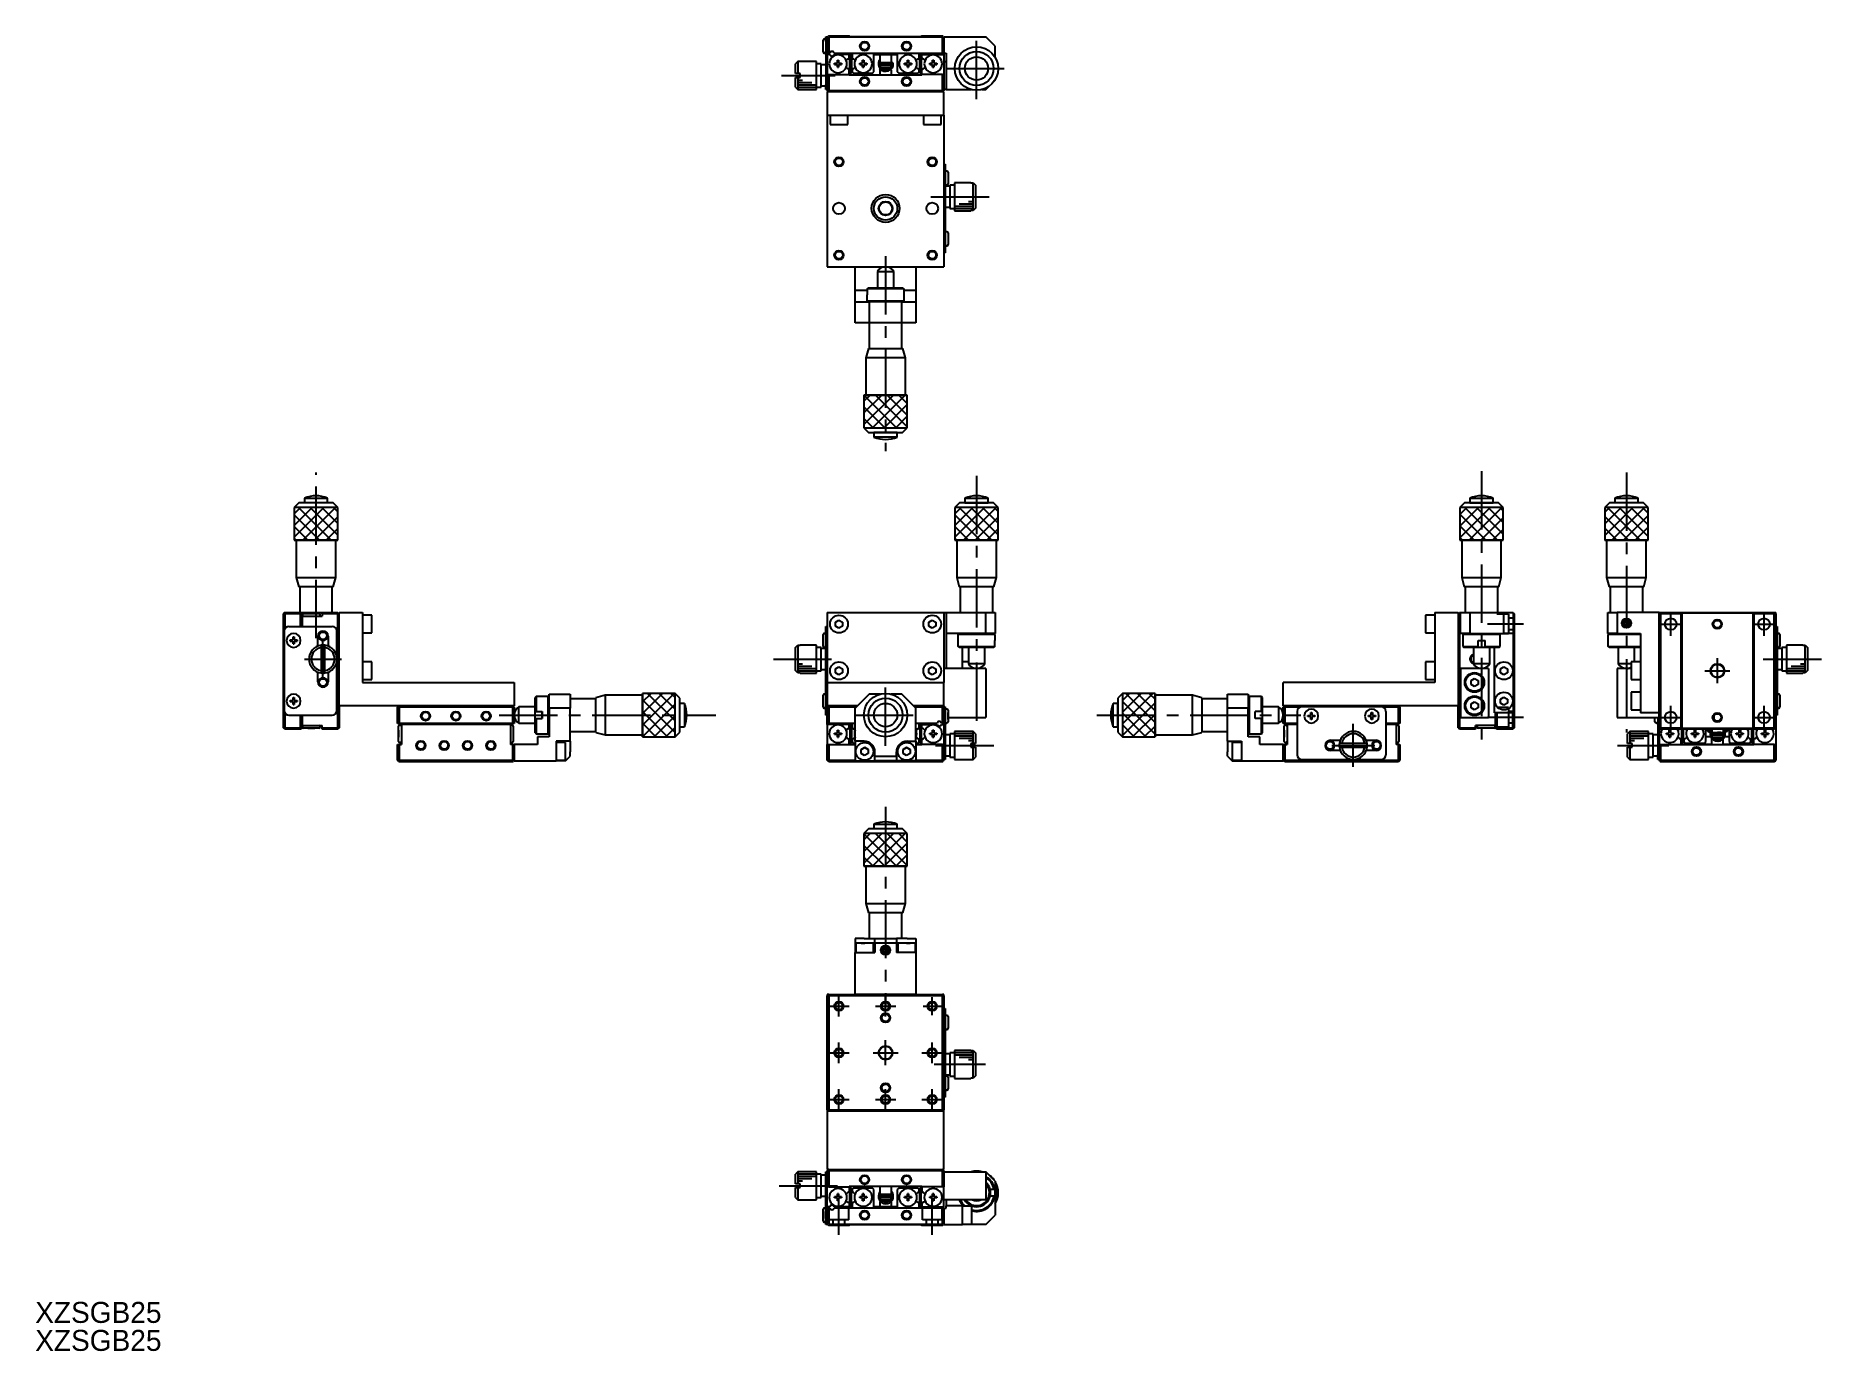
# Model space of a CAD drawing. Extents: x 24 to 407, y -5 to 277.
import ezdxf

# ---------------------------------------------------------------- set-up
doc = ezdxf.new("R2010")
doc.units = 0
doc.header["$LTSCALE"] = 10
doc.linetypes.add('CENTER', pattern=[2, 1.25, -0.25, 0.25, -0.25])
doc.linetypes.add('DASHED', pattern=[3.5, 2, -1.5])
doc.layers.get('0').update_dxf_attribs({"linetype": 'CONTINUOUS'})
doc.layers.add('CENTER', color=1, linetype='CENTER')
doc.styles.get("Standard").update_dxf_attribs({"font": 'FGP教科書体NT-M'})

msp = doc.modelspace()

# ---------------------------------------------------------------- texts
at = {"color": 7}
for p in [(23.425559, 0.819506), (23.425559, -5.180494)]:
    msp.add_text('XZSGB25', height=4.5, dxfattribs=at).set_placement(p)

# ---------------------------------------------------------------- linework, layer by layer
at = {"color": 7, "linetype": 'CONTINUOUS'}
for p, q in [((192.98708, 275.513569), (192.98708, 276.513569)), ((192.98708, 276.513569), (193.28708, 276.513569)), ((193.28708, 276.413569), (193.43708, 276.563569)), ((193.28708, 276.513569), (193.28708, 276.413569)), ((193.58708, 276.713569), (193.43708, 276.563569)), ((193.43708, 276.563569), (193.58708, 276.413569)), ((193.58708, 276.713569), (197.98708, 276.713569)), ((198.18708, 276.513569), (197.98708, 276.713569)), ((213.38708, 276.513569), (198.18708, 276.513569)), ((213.58708, 276.713569), (213.38708, 276.513569)), ((213.58708, 276.713569), (217.98708, 276.713569)), ((218.13708, 276.563569), (217.98708, 276.713569)), ((217.98708, 276.413569), (218.13708, 276.563569)), ((218.13708, 276.563569), (218.28708, 276.413569)), ((218.28708, 276.513569), (218.28708, 273.013569)), ((218.28708, 276.513569), (227.28708, 276.513569)), ((229.28708, 274.513569), (227.28708, 276.513569)), ((192.38708, 273.263569), (192.38708, 275.763569)), ((192.38708, 274.638569), (192.38708, 275.263569)), ((192.38708, 274.388569), (192.38708, 274.638569)), ((192.38708, 273.763569), (192.38708, 274.388569)), ((192.73708, 276.013569), (192.63708, 276.013569)), ((192.63708, 273.013569), (192.73708, 273.013569)), ((192.98708, 275.513569), (192.98708, 275.313569)), ((192.98708, 275.313569), (192.98708, 273.713569)), ((192.98708, 273.713569), (192.98708, 266.213569)), ((193.28708, 273.013569), (193.28708, 276.413569)), ((193.28708, 273.013569), (193.28708, 272.713569)), ((193.58708, 273.013569), (193.28708, 273.013569)), ((193.81011, 272.713569), (193.28708, 272.713569)), ((193.28708, 272.713569), (193.28708, 268.413569)), ((193.58708, 276.413569), (193.58708, 273.013569)), ((217.98708, 276.413569), (193.58708, 276.413569)), ((193.58708, 273.013569), (193.81011, 273.013569)), ((194.76405, 273.013569), (198.58708, 273.013569)), ((197.98708, 272.713569), (194.76405, 272.713569)), ((197.98708, 271.915035), (197.98708, 272.713569)), ((198.43708, 272.713569), (198.13708, 272.713569)), ((198.13708, 272.713569), (198.13708, 268.713569)), ((198.13708, 272.713569), (198.13708, 271.894581)), ((198.43708, 272.713569), (198.43708, 268.713569)), ((198.58708, 273.013569), (198.58708, 272.913569)), ((212.98708, 272.913569), (198.58708, 272.913569)), ((198.58708, 272.913569), (198.58708, 271.915035)), ((203.28708, 272.713569), (208.28708, 272.713569)), ((203.28708, 269.013569), (203.28708, 272.713569)), ((204.55708, 272.713569), (204.55708, 271.013569)), ((207.05708, 271.013569), (207.05708, 272.713569)), ((208.28708, 272.713569), (208.28708, 269.013569)), ((212.98708, 273.013569), (217.98708, 273.013569)), ((212.98708, 272.913569), (212.98708, 273.013569)), ((212.98708, 271.915035), (212.98708, 272.913569)), ((213.43708, 272.713569), (213.13708, 272.713569)), ((213.13708, 272.713569), (213.13708, 268.713569)), ((213.13708, 272.713569), (213.13708, 271.894581)), ((213.43708, 272.713569), (213.43708, 268.713569)), ((213.58708, 272.713569), (218.28708, 272.713569)), ((213.58708, 271.915035), (213.58708, 272.713569)), ((217.98708, 273.013569), (217.98708, 276.413569)), ((218.28708, 273.013569), (217.98708, 273.013569)), ((218.28708, 273.013569), (218.78708, 273.013569)), ((218.28708, 272.713569), (218.28708, 268.413569)), ((218.78708, 273.013569), (218.78708, 265.213569)), ((229.28708, 272.08475), (229.28708, 274.513569)), ((186.98708, 271.213569), (186.48708, 270.713569)), ((186.48708, 268.613569), (186.48708, 270.713569)), ((186.48708, 268.613569), (186.48708, 270.713569)), ((186.98708, 271.213569), (186.98708, 268.613569)), ((190.98708, 271.213569), (186.98708, 271.213569)), ((190.98708, 265.213569), (190.98708, 271.213569)), ((191.98708, 270.713569), (190.98708, 270.713569)), ((191.98708, 265.713569), (191.98708, 270.713569)), ((192.98708, 270.463569), (191.98708, 270.463569)), ((194.83708, 270.838569), (195.46208, 270.838569)), ((194.83708, 270.588569), (194.83708, 270.838569)), ((195.46208, 270.588569), (194.83708, 270.588569)), ((194.83708, 270.588569), (195.46208, 270.588569)), ((195.46208, 271.463569), (195.71208, 271.463569)), ((195.46208, 270.838569), (195.46208, 271.463569)), ((195.46208, 269.963569), (195.46208, 270.588569)), ((195.71208, 269.963569), (195.46208, 269.963569)), ((195.46208, 269.963569), (195.71208, 269.963569)), ((195.71208, 271.463569), (195.71208, 270.838569)), ((195.71208, 270.838569), (195.71208, 271.463569)), ((195.71208, 270.838569), (196.33708, 270.838569)), ((195.71208, 270.588569), (195.71208, 269.963569)), ((196.33708, 270.588569), (195.71208, 270.588569)), ((195.71208, 270.588569), (196.33708, 270.588569)), ((195.71208, 269.963569), (195.71208, 270.588569)), ((196.33708, 270.838569), (196.33708, 270.588569)), ((196.33708, 270.588569), (196.33708, 270.838569)), ((197.69183, 271.744572), (197.98708, 271.915035)), ((197.98708, 269.512103), (197.69183, 269.682565)), ((197.98708, 268.413569), (197.98708, 269.512103)), ((198.137078, 271.894581), (198.137078, 271.963569)), ((198.137078, 269.463569), (198.137078, 271.963569)), ((198.137078, 271.894581), (198.137078, 271.963569)), ((198.137078, 271.894581), (198.137078, 271.963569)), ((198.137078, 271.894581), (198.137078, 271.963569)), ((198.137078, 271.894581), (198.137078, 271.963569)), ((198.137078, 271.894581), (198.137078, 271.963569)), ((198.137078, 271.894581), (198.137078, 271.963569)), ((198.137078, 271.894581), (198.137078, 271.963569)), ((198.137078, 271.894581), (198.137078, 271.963569)), ((198.137078, 271.894581), (198.137078, 271.963569)), ((198.137078, 271.894581), (198.137078, 271.963569)), ((198.137078, 271.894581), (198.137078, 271.963569)), ((198.137078, 271.894581), (198.137078, 271.963569)), ((198.137078, 269.463569), (198.137078, 269.532556)), ((198.137078, 269.463569), (198.137078, 269.532556)), ((198.137078, 269.463569), (198.137078, 269.532556)), ((198.137078, 269.463569), (198.137078, 269.532556)), ((198.137078, 269.463569), (198.137078, 269.532556)), ((198.137078, 269.463569), (198.137078, 269.532556)), ((198.137078, 269.463569), (198.137078, 269.532556)), ((198.137078, 269.463569), (198.137078, 269.532556)), ((198.137078, 269.463569), (198.137078, 269.532556)), ((198.13708, 269.532556), (198.13708, 268.713569)), ((198.58708, 271.915035), (198.88233, 271.744572)), ((198.88233, 269.682565), (198.58708, 269.512103)), ((198.58708, 269.512103), (198.58708, 269.013569)), ((198.58708, 269.013569), (198.88708, 268.713569)), ((200.23708, 270.838569), (200.86208, 270.838569)), ((200.23708, 270.588569), (200.23708, 270.838569)), ((200.86208, 270.588569), (200.23708, 270.588569)), ((200.23708, 270.588569), (200.86208, 270.588569)), ((200.86208, 271.463569), (201.11208, 271.463569)), ((200.86208, 270.838569), (200.86208, 271.463569)), ((200.86208, 269.963569), (200.86208, 270.588569)), ((201.11208, 269.963569), (200.86208, 269.963569)), ((200.86208, 269.963569), (201.11208, 269.963569)), ((201.11208, 271.463569), (201.11208, 270.838569)), ((201.11208, 270.838569), (201.11208, 271.463569)), ((201.11208, 270.838569), (201.73708, 270.838569)), ((201.11208, 270.588569), (201.11208, 269.963569)), ((201.73708, 270.588569), (201.11208, 270.588569)), ((201.11208, 270.588569), (201.73708, 270.588569)), ((201.11208, 269.963569), (201.11208, 270.588569)), ((201.73708, 270.838569), (201.73708, 270.588569)), ((201.73708, 270.588569), (201.73708, 270.838569)), ((202.98708, 268.713569), (203.28708, 269.013569)), ((204.272453, 270.853086), (204.236602, 270.755006)), ((204.236602, 270.755006), (204.261342, 270.65635)), ((204.250096, 270.512916), (204.287082, 270.321565)), ((204.261342, 270.65635), (204.338615, 270.58691)), ((204.35901, 270.914178), (204.272453, 270.853086)), ((204.338615, 270.58691), (204.442543, 270.565866)), ((204.427097, 269.728958), (204.485692, 269.613492)), ((204.442543, 270.565866), (204.557904, 270.560436)), ((204.44657, 270.576289), (207.226224, 270.576289)), ((204.498658, 269.622756), (204.485415, 269.614437)), ((204.49502, 269.613485), (204.530031, 269.617757)), ((204.53708, 269.552323), (204.53708, 268.313569)), ((204.55708, 271.013569), (207.05708, 271.013569)), ((204.55708, 271.013569), (204.635679, 270.93497)), ((204.730677, 270.587166), (204.55708, 270.413569)), ((204.55708, 270.413569), (207.05708, 270.413569)), ((204.55708, 270.413569), (204.55708, 270.213569)), ((204.55708, 270.213569), (204.60708, 270.213569)), ((204.557904, 270.560436), (204.674026, 270.557088)), ((204.610875, 270.467517), (204.595808, 270.559148)), ((204.605422, 270.934166), (204.610375, 270.960074)), ((204.60708, 270.213569), (204.60708, 269.913569)), ((204.60708, 269.913569), (204.817131, 269.713569)), ((204.60708, 269.913569), (207.00708, 269.913569)), ((204.660115, 270.516893), (204.609131, 270.476224)), ((204.674026, 270.557088), (204.699653, 270.556484)), ((204.817131, 269.713569), (206.797029, 269.713569)), ((205.122761, 269.690048), (205.090234, 269.713398)), ((205.215107, 269.631929), (205.122761, 269.690048)), ((205.349026, 269.566029), (205.215107, 269.631929)), ((205.487812, 269.517027), (205.349026, 269.566029)), ((206.797029, 269.713569), (207.00708, 269.913569)), ((207.05708, 270.413569), (206.882263, 270.588386)), ((206.979923, 270.936412), (207.05708, 271.013569)), ((206.993139, 270.579683), (206.983472, 270.586218)), ((206.98708, 270.936241), (206.98708, 270.943569)), ((207.003188, 270.573991), (206.993139, 270.579683)), ((207.013566, 270.569173), (207.003188, 270.573991)), ((207.023266, 269.940785), (207.005391, 269.952238)), ((207.00708, 269.913569), (207.00708, 270.213569)), ((207.00708, 270.213569), (207.05708, 270.213569)), ((207.00708, 269.963515), (207.030853, 269.948234)), ((207.024216, 270.565256), (207.013566, 270.569173)), ((207.18152, 269.855042), (207.023266, 269.940785)), ((207.035078, 270.562262), (207.024216, 270.565256)), ((207.030853, 269.948234), (207.041257, 269.941663)), ((207.046095, 270.560206), (207.035078, 270.562262)), ((207.03708, 268.313569), (207.03708, 269.433359)), ((207.041257, 269.941663), (207.051651, 269.935166)), ((207.057204, 270.5591), (207.046095, 270.560206)), ((207.050592, 271.006862), (207.066124, 270.934191)), ((207.051651, 269.935166), (207.061984, 269.928775)), ((207.05708, 270.213569), (207.05708, 270.413569)), ((207.068347, 270.55895), (207.057204, 270.5591)), ((207.061984, 269.928775), (207.072206, 269.922523)), ((207.068347, 270.55895), (207.195987, 270.563827)), ((207.072206, 269.922523), (207.082266, 269.916441)), ((207.082266, 269.916441), (207.092114, 269.910558)), ((207.092114, 269.910558), (207.101701, 269.904904)), ((207.101701, 269.904904), (207.11098, 269.899506)), ((207.11098, 269.899506), (207.119906, 269.894391)), ((207.119906, 269.894391), (207.128433, 269.889585)), ((207.128433, 269.889585), (207.13652, 269.885111)), ((207.13652, 269.885111), (207.144126, 269.880992)), ((207.144126, 269.880992), (207.151215, 269.877247)), ((207.151215, 269.877247), (207.157751, 269.873896)), ((207.157751, 269.873896), (207.163702, 269.870955)), ((207.163702, 269.870955), (207.169037, 269.868438)), ((207.169037, 269.868438), (207.172257, 269.866994)), ((207.172257, 269.866994), (207.175182, 269.86575)), ((207.175182, 269.86575), (207.177805, 269.864709)), ((207.177805, 269.864709), (207.180119, 269.863872)), ((207.180119, 269.863872), (207.182121, 269.863242)), ((207.182121, 269.863242), (207.183806, 269.86282)), ((207.183806, 269.86282), (207.18517, 269.862606)), ((207.18517, 269.862606), (207.186209, 269.862603)), ((207.186209, 269.862603), (207.187246, 269.863107)), ((207.187246, 269.863107), (207.203597, 269.890311)), ((207.195987, 270.563827), (207.299256, 270.574742)), ((207.199941, 270.561982), (207.198752, 270.564011)), ((207.216106, 270.532633), (207.199941, 270.561982)), ((207.203597, 269.890311), (207.219442, 269.919827)), ((207.230788, 270.50252), (207.216106, 270.532633)), ((207.219442, 269.919827), (207.233797, 269.950092)), ((207.243953, 270.471718), (207.230788, 270.50252)), ((207.233797, 269.950092), (207.246627, 269.98103)), ((207.255567, 270.440303), (207.243953, 270.471718)), ((207.352554, 270.896265), (207.24545, 270.926039)), ((207.246627, 269.98103), (207.257898, 270.012566)), ((207.265602, 270.408352), (207.255567, 270.440303)), ((207.257898, 270.012566), (207.267585, 270.04462)), ((207.274033, 270.375944), (207.265602, 270.408352)), ((207.267585, 270.04462), (207.275662, 270.077115)), ((207.280839, 270.34316), (207.274033, 270.375944)), ((207.275662, 270.077115), (207.282111, 270.10997)), ((207.286005, 270.310079), (207.280839, 270.34316)), ((207.282111, 270.10997), (207.286916, 270.143103)), ((207.289517, 270.276784), (207.286005, 270.310079)), ((207.286916, 270.143103), (207.290065, 270.176433)), ((207.291367, 270.243356), (207.289517, 270.276784)), ((207.290065, 270.176433), (207.291549, 270.209878)), ((207.291549, 270.209878), (207.291367, 270.243356)), ((207.299256, 270.574742), (207.388516, 270.626048)), ((207.420704, 270.819057), (207.352554, 270.896265)), ((207.388516, 270.626048), (207.433871, 270.716866)), ((207.433871, 270.716866), (207.420704, 270.819057)), ((208.28708, 269.013569), (208.58708, 268.713569)), ((209.83708, 270.838569), (210.46208, 270.838569)), ((209.83708, 270.588569), (209.83708, 270.838569)), ((210.46208, 270.588569), (209.83708, 270.588569)), ((209.83708, 270.588569), (210.46208, 270.588569)), ((210.46208, 271.463569), (210.71208, 271.463569)), ((210.46208, 270.838569), (210.46208, 271.463569)), ((210.46208, 269.963569), (210.46208, 270.588569)), ((210.71208, 269.963569), (210.46208, 269.963569)), ((210.46208, 269.963569), (210.71208, 269.963569)), ((210.71208, 271.463569), (210.71208, 270.838569)), ((210.71208, 270.838569), (210.71208, 271.463569)), ((210.71208, 270.838569), (211.33708, 270.838569)), ((210.71208, 270.588569), (210.71208, 269.963569)), ((211.33708, 270.588569), (210.71208, 270.588569)), ((210.71208, 269.963569), (210.71208, 270.588569)), ((210.71208, 270.588569), (211.33708, 270.588569)), ((211.33708, 270.838569), (211.33708, 270.588569)), ((211.33708, 270.588569), (211.33708, 270.838569)), ((212.68708, 268.713569), (212.98708, 269.013569)), ((212.69183, 271.744572), (212.98708, 271.915035)), ((212.98708, 269.512103), (212.69183, 269.682565)), ((212.98708, 269.013569), (212.98708, 269.512103)), ((213.137078, 271.894581), (213.137078, 271.963569)), ((213.137078, 269.463569), (213.137078, 271.963569)), ((213.137078, 271.894581), (213.137078, 271.963569)), ((213.137078, 271.894581), (213.137078, 271.963569)), ((213.137078, 271.894581), (213.137078, 271.963569)), ((213.137078, 271.894581), (213.137078, 271.963569)), ((213.137078, 271.894581), (213.137078, 271.963569)), ((213.137078, 271.894581), (213.137078, 271.963569)), ((213.137078, 271.894581), (213.137078, 271.963569)), ((213.137078, 271.894581), (213.137078, 271.963569)), ((213.137078, 271.894581), (213.137078, 271.963569)), ((213.137078, 271.894581), (213.137078, 271.963569)), ((213.137078, 271.894581), (213.137078, 271.963569)), ((213.137078, 271.894581), (213.137078, 271.963569)), ((213.137078, 269.463569), (213.137078, 269.532556)), ((213.137078, 269.463569), (213.137078, 269.532556)), ((213.13708, 269.532556), (213.13708, 268.713569)), ((213.88233, 271.744572), (213.58708, 271.915035)), ((213.58708, 269.512103), (213.88233, 269.682565)), ((213.58708, 268.413569), (213.58708, 269.512103)), ((215.23708, 270.838569), (215.86208, 270.838569)), ((215.23708, 270.588569), (215.23708, 270.838569)), ((215.86208, 270.588569), (215.23708, 270.588569)), ((215.23708, 270.588569), (215.86208, 270.588569)), ((215.86208, 271.463569), (216.11208, 271.463569)), ((215.86208, 270.838569), (215.86208, 271.463569)), ((215.86208, 269.963569), (215.86208, 270.588569)), ((216.11208, 269.963569), (215.86208, 269.963569)), ((215.86208, 269.963569), (216.11208, 269.963569)), ((216.11208, 271.463569), (216.11208, 270.838569)), ((216.11208, 270.838569), (216.11208, 271.463569)), ((216.11208, 270.838569), (216.73708, 270.838569)), ((216.11208, 270.588569), (216.11208, 269.963569)), ((216.73708, 270.588569), (216.11208, 270.588569)), ((216.11208, 270.588569), (216.73708, 270.588569)), ((216.11208, 269.963569), (216.11208, 270.588569)), ((216.73708, 270.838569), (216.73708, 270.588569)), ((216.73708, 270.588569), (216.73708, 270.838569)), ((218.28708, 271.213569), (218.78708, 271.213569)), ((186.98708, 268.613569), (186.48708, 268.613569)), ((186.98708, 267.813569), (186.48708, 267.813569)), ((186.48708, 267.813569), (186.98708, 267.813569)), ((186.48708, 265.713569), (186.48708, 267.813569)), ((186.48708, 265.713569), (186.48708, 267.813569)), ((186.48708, 265.713569), (186.98708, 265.213569)), ((187.48708, 268.613569), (186.98708, 268.613569)), ((187.48708, 267.813569), (186.98708, 267.813569)), ((186.98708, 267.813569), (186.98708, 265.213569)), ((186.98708, 267.813569), (187.48708, 267.813569)), ((186.98708, 265.213569), (190.98708, 265.213569)), ((187.48708, 267.813569), (187.48708, 268.613569)), ((187.48708, 267.813569), (187.48708, 268.613569)), ((190.98708, 265.713569), (191.98708, 265.713569)), ((191.98708, 265.963569), (192.98708, 265.963569)), ((192.98708, 265.213569), (192.98708, 266.213569)), ((193.28708, 265.213569), (192.98708, 265.213569)), ((193.28708, 265.013569), (193.28708, 268.413569)), ((193.28708, 268.413569), (193.58708, 268.413569)), ((193.43708, 264.863569), (193.28708, 265.013569)), ((193.58708, 265.013569), (193.43708, 264.863569)), ((193.58708, 268.413569), (193.58708, 265.013569)), ((193.58708, 268.413569), (197.98708, 268.413569)), ((193.58708, 265.013569), (217.98708, 265.013569)), ((197.98708, 268.313569), (197.98708, 268.413569)), ((204.98708, 268.313569), (197.98708, 268.313569)), ((198.13708, 268.713569), (198.43708, 268.713569)), ((198.88708, 268.713569), (202.98708, 268.713569)), ((206.58708, 268.313569), (204.98708, 268.313569)), ((213.58708, 268.313569), (206.58708, 268.313569)), ((208.58708, 268.713569), (212.68708, 268.713569)), ((213.13708, 268.713569), (213.43708, 268.713569)), ((213.58708, 268.413569), (213.58708, 268.313569)), ((217.98708, 268.413569), (213.58708, 268.413569)), ((217.98708, 265.013569), (217.98708, 268.413569)), ((217.98708, 268.413569), (218.28708, 268.413569)), ((218.13708, 264.863569), (217.98708, 265.013569)), ((218.28708, 265.013569), (218.13708, 264.863569)), ((218.28708, 268.413569), (218.28708, 265.013569)), ((218.78708, 265.213569), (218.28708, 265.213569)), ((218.78708, 265.213569), (224.115543, 265.213569)), ((226.458617, 265.213569), (227.28708, 265.213569)), ((227.28708, 265.213569), (228.038332, 265.96482)), ((229.035828, 266.962317), (229.28708, 267.213569)), ((229.28708, 267.213569), (229.28708, 267.342388)), ((218.28708, 264.713569), (193.28708, 264.713569)), ((193.28708, 264.713569), (193.28708, 259.713569)), ((193.43708, 264.863569), (193.58708, 264.713569)), ((218.13708, 264.863569), (217.98708, 264.713569)), ((218.28708, 259.713569), (218.28708, 264.713569)), ((193.28708, 259.713569), (218.28708, 259.713569)), ((193.28708, 259.713569), (193.28708, 227.213569)), ((193.88708, 259.713569), (193.88708, 257.713569)), ((193.88708, 257.713569), (197.68708, 257.713569)), ((197.68708, 257.713569), (197.68708, 259.713569)), ((213.88708, 259.713569), (213.88708, 257.713569)), ((213.88708, 257.713569), (217.68708, 257.713569)), ((217.68708, 257.713569), (217.68708, 259.713569)), ((218.28708, 259.713569), (218.28708, 227.213569)), ((218.28708, 249.213569), (218.58708, 249.213569)), ((218.58708, 249.213569), (218.58708, 248.213569)), ((218.58708, 248.213569), (218.58708, 247.013569)), ((218.58708, 247.013569), (218.58708, 245.413569)), ((218.93708, 247.713569), (218.83708, 247.713569)), ((219.18708, 247.463569), (219.18708, 244.963569)), ((218.58708, 245.413569), (218.58708, 234.013569)), ((219.58708, 244.463569), (218.58708, 244.463569)), ((218.83708, 244.713569), (218.93708, 244.713569)), ((219.58708, 244.713569), (219.58708, 244.463569)), ((219.58708, 244.713569), (219.58708, 239.713569)), ((220.58708, 244.713569), (219.58708, 244.713569)), ((220.58708, 245.213569), (220.58708, 239.213569)), ((220.58708, 245.213569), (220.58708, 244.713569)), ((224.08708, 245.213569), (220.58708, 245.213569)), ((220.58708, 244.713569), (220.58708, 239.713569)), ((220.58708, 244.713569), (220.58708, 239.713569)), ((224.08708, 245.213569), (224.08708, 245.186782)), ((224.08708, 245.186782), (224.58708, 245.186782)), ((224.58708, 239.240355), (224.58708, 245.186782)), ((224.58708, 245.186782), (225.08708, 244.681361)), ((225.08708, 244.681361), (225.08708, 239.745776)), ((218.58708, 239.963569), (219.58708, 239.963569)), ((219.58708, 239.963569), (219.58708, 239.713569)), ((219.58708, 239.713569), (220.58708, 239.713569)), ((220.58708, 239.713569), (220.58708, 239.213569)), ((220.58708, 239.213569), (224.08708, 239.213569)), ((224.08708, 239.240355), (224.08708, 239.213569)), ((224.58708, 239.240355), (224.08708, 239.240355)), ((225.08708, 239.745776), (224.58708, 239.240355)), ((218.93708, 234.713569), (218.83708, 234.713569)), ((219.18708, 234.463569), (219.18708, 231.963569)), ((218.58708, 234.013569), (218.58708, 232.413569)), ((218.58708, 232.413569), (218.58708, 231.213569)), ((218.58708, 231.213569), (218.58708, 230.213569)), ((218.83708, 231.713569), (218.93708, 231.713569)), ((193.28708, 227.213569), (218.28708, 227.213569)), ((199.28708, 222.213569), (199.28708, 227.213569)), ((212.28708, 227.213569), (212.28708, 222.213569)), ((218.58708, 230.213569), (218.28708, 230.213569)), ((201.858022, 222.513569), (202.061828, 222.713569)), ((202.061828, 222.713569), (209.512332, 222.713569)), ((204.03708, 226.213569), (205.78708, 226.213569)), ((204.03708, 226.213569), (204.03708, 222.713569)), ((205.78708, 226.213569), (207.53708, 226.213569)), ((207.53708, 222.713569), (207.53708, 226.213569)), ((209.512332, 222.713569), (209.716138, 222.513569)), ((199.28708, 222.213569), (201.858022, 222.213569)), ((199.28708, 219.713569), (199.28708, 222.213569)), ((199.28708, 215.213569), (199.28708, 219.713569)), ((199.28708, 219.713569), (202.28708, 219.713569)), ((201.858022, 221.213569), (201.78708, 221.213569)), ((201.78708, 221.213569), (201.78708, 219.913569)), ((201.78708, 219.913569), (209.78708, 219.913569)), ((201.78708, 219.913569), (201.98708, 219.713569)), ((201.858022, 222.513569), (201.858022, 221.213569)), ((209.716138, 222.513569), (201.858022, 222.513569)), ((202.28708, 219.713569), (202.28708, 215.213569)), ((209.28708, 219.713569), (202.28708, 219.713569)), ((209.28708, 215.213569), (209.28708, 219.713569)), ((209.28708, 219.713569), (212.28708, 219.713569)), ((209.58708, 219.713569), (209.78708, 219.913569)), ((209.716138, 222.513569), (209.716138, 221.213569)), ((209.716138, 222.213569), (212.28708, 222.213569)), ((209.78708, 221.213569), (209.716138, 221.213569)), ((209.78708, 219.913569), (209.78708, 221.213569)), ((212.28708, 222.213569), (212.28708, 219.713569)), ((212.28708, 219.713569), (212.28708, 215.213569)), ((202.28708, 215.213569), (199.28708, 215.213569)), ((209.28708, 215.213569), (202.28708, 215.213569)), ((202.28708, 215.213569), (202.28708, 209.713569)), ((212.28708, 215.213569), (209.28708, 215.213569)), ((209.28708, 209.713569), (209.28708, 215.213569)), ((202.08708, 209.713569), (201.53708, 207.713569)), ((210.03708, 207.713569), (201.53708, 207.713569)), ((201.53708, 207.713569), (201.53708, 199.713569)), ((202.08708, 209.713569), (205.78708, 209.713569)), ((205.78708, 209.713569), (209.48708, 209.713569)), ((210.03708, 207.713569), (209.48708, 209.713569)), ((210.03708, 199.713569), (210.03708, 207.713569)), ((201.13708, 199.713569), (210.43708, 199.713569)), ((201.13708, 199.713569), (201.13708, 192.713569)), ((210.43708, 192.713569), (210.43708, 199.713569)), ((201.13708, 192.713569), (205.78708, 192.713569)), ((201.13708, 192.713569), (202.13708, 191.713569)), ((205.78708, 192.713569), (210.43708, 192.713569)), ((209.43708, 191.713569), (210.43708, 192.713569)), ((202.13708, 191.713569), (205.78708, 191.713569)), ((202.13708, 191.713569), (203.28708, 191.713569)), ((203.28708, 191.713569), (208.28708, 191.713569)), ((205.78708, 191.713569), (203.28708, 191.713569)), ((203.28708, 191.713569), (203.28708, 190.713569)), ((205.78708, 190.713569), (203.28708, 190.713569)), ((205.78708, 191.713569), (209.43708, 191.713569)), ((208.28708, 191.713569), (205.78708, 191.713569)), ((208.28708, 190.713569), (205.78708, 190.713569)), ((208.28708, 191.713569), (209.43708, 191.713569)), ((208.28708, 190.713569), (208.28708, 191.713569)), ((79.993047, 176.61036), (78.993047, 175.61036)), ((87.293047, 176.61036), (79.993047, 176.61036)), ((81.143047, 177.61036), (86.143047, 177.61036)), ((81.143047, 177.61036), (81.143047, 176.61036)), ((86.143047, 176.61036), (86.143047, 177.61036)), ((88.293047, 175.61036), (87.293047, 176.61036)), ((221.63708, 176.61036), (220.63708, 175.61036)), ((222.78708, 176.61036), (221.63708, 176.61036)), ((228.93708, 176.61036), (221.63708, 176.61036)), ((222.78708, 177.61036), (227.78708, 177.61036)), ((222.78708, 177.61036), (222.78708, 176.61036)), ((227.78708, 176.61036), (222.78708, 176.61036)), ((222.78708, 176.61036), (227.78708, 176.61036)), ((227.78708, 176.61036), (227.78708, 177.61036)), ((228.93708, 176.61036), (227.78708, 176.61036)), ((229.93708, 175.61036), (228.93708, 176.61036)), ((329.912698, 176.61036), (328.912698, 175.61036)), ((331.062698, 176.61036), (329.912698, 176.61036)), ((333.562698, 176.61036), (329.912698, 176.61036)), ((331.062698, 177.61036), (333.562698, 177.61036)), ((331.062698, 177.61036), (331.062698, 176.61036)), ((336.062698, 176.61036), (331.062698, 176.61036)), ((331.062698, 176.61036), (333.562698, 176.61036)), ((333.562698, 177.61036), (336.062698, 177.61036)), ((337.212698, 176.61036), (333.562698, 176.61036)), ((333.562698, 176.61036), (336.062698, 176.61036)), ((336.062698, 176.61036), (336.062698, 177.61036)), ((337.212698, 176.61036), (336.062698, 176.61036)), ((338.212698, 175.61036), (337.212698, 176.61036)), ((360.998809, 176.61036), (359.998809, 175.61036)), ((368.298809, 176.61036), (360.998809, 176.61036)), ((362.148809, 177.61036), (367.148809, 177.61036)), ((362.148809, 177.61036), (362.148809, 176.61036)), ((367.148809, 176.61036), (367.148809, 177.61036)), ((369.298809, 175.61036), (368.298809, 176.61036)), ((88.293047, 175.61036), (78.993047, 175.61036)), ((78.993047, 175.61036), (78.993047, 168.61036)), ((88.293047, 168.61036), (88.293047, 175.61036)), ((229.93708, 175.61036), (220.63708, 175.61036)), ((220.63708, 175.61036), (220.63708, 168.61036)), ((229.93708, 168.61036), (229.93708, 175.61036)), ((333.562698, 175.61036), (328.912698, 175.61036)), ((328.912698, 175.61036), (328.912698, 168.61036)), ((338.212698, 175.61036), (333.562698, 175.61036)), ((338.212698, 168.61036), (338.212698, 175.61036)), ((369.298809, 175.61036), (359.998809, 175.61036)), ((359.998809, 175.61036), (359.998809, 168.61036)), ((369.298809, 168.61036), (369.298809, 175.61036)), ((88.293047, 168.61036), (78.993047, 168.61036)), ((79.393047, 168.61036), (78.993047, 168.61036)), ((87.893047, 168.61036), (79.393047, 168.61036)), ((87.893047, 168.61036), (79.393047, 168.61036)), ((79.393047, 168.61036), (79.393047, 160.61036)), ((88.293047, 168.61036), (87.893047, 168.61036)), ((87.893047, 160.61036), (87.893047, 168.61036)), ((225.28708, 168.61036), (220.63708, 168.61036)), ((221.03708, 168.61036), (221.03708, 160.61036)), ((229.93708, 168.61036), (225.28708, 168.61036)), ((229.53708, 160.61036), (229.53708, 168.61036)), ((338.212698, 168.61036), (328.912698, 168.61036)), ((329.312698, 168.61036), (329.312698, 160.61036)), ((337.812698, 160.61036), (337.812698, 168.61036)), ((360.398809, 168.61036), (359.998809, 168.61036)), ((369.298809, 168.61036), (359.998809, 168.61036)), ((364.648809, 168.61036), (360.398809, 168.61036)), ((368.898809, 168.61036), (360.398809, 168.61036)), ((360.398809, 168.61036), (360.398809, 160.61036)), ((368.898809, 168.61036), (364.648809, 168.61036)), ((369.298809, 168.61036), (368.898809, 168.61036)), ((368.898809, 160.61036), (368.898809, 168.61036)), ((79.393047, 160.61036), (83.643047, 160.61036)), ((79.393047, 160.61036), (79.943047, 158.61036)), ((80.143047, 158.61036), (79.943047, 158.61036)), ((87.343047, 158.61036), (79.943047, 158.61036)), ((87.143047, 158.61036), (80.143047, 158.61036)), ((80.143047, 158.61036), (80.143047, 153.11036)), ((83.643047, 160.61036), (87.893047, 160.61036)), ((87.343047, 158.61036), (87.143047, 158.61036)), ((87.143047, 153.11036), (87.143047, 158.61036)), ((87.343047, 158.61036), (87.893047, 160.61036)), ((221.03708, 160.61036), (229.53708, 160.61036)), ((221.03708, 160.61036), (221.58708, 158.61036)), ((228.98708, 158.61036), (221.58708, 158.61036)), ((221.78708, 158.61036), (221.78708, 153.11036)), ((228.78708, 153.11036), (228.78708, 158.61036)), ((228.98708, 158.61036), (229.53708, 160.61036)), ((329.312698, 160.61036), (337.812698, 160.61036)), ((329.312698, 160.61036), (329.862698, 158.61036)), ((333.562698, 158.61036), (329.862698, 158.61036)), ((330.062698, 158.61036), (330.062698, 153.11036)), ((337.262698, 158.61036), (333.562698, 158.61036)), ((337.062698, 153.11036), (337.062698, 158.61036)), ((337.262698, 158.61036), (337.812698, 160.61036)), ((360.398809, 160.61036), (368.898809, 160.61036)), ((360.398809, 160.61036), (360.948809, 158.61036)), ((368.348809, 158.61036), (360.948809, 158.61036)), ((361.148809, 158.61036), (360.948809, 158.61036)), ((368.148809, 158.61036), (361.148809, 158.61036)), ((361.148809, 158.61036), (361.148809, 153.11036)), ((368.348809, 158.61036), (368.148809, 158.61036)), ((368.148809, 153.11036), (368.148809, 158.61036)), ((368.348809, 158.61036), (368.898809, 160.61036)), ((76.643047, 152.81036), (76.793047, 152.96036)), ((76.643047, 128.41036), (76.643047, 152.81036)), ((76.793047, 152.96036), (76.943047, 153.11036)), ((76.943047, 152.81036), (76.793047, 152.96036)), ((76.843047, 153.11036), (76.943047, 153.11036)), ((76.843047, 153.01036), (76.843047, 153.11036)), ((76.943047, 153.11036), (80.343047, 153.11036)), ((76.943047, 152.81036), (76.943047, 149.546249)), ((80.343047, 152.81036), (76.943047, 152.81036)), ((77.843047, 150.11036), (87.143047, 150.11036)), ((80.343047, 153.11036), (80.343047, 152.81036)), ((80.343047, 153.11036), (80.443047, 153.11036)), ((80.343047, 150.11036), (80.343047, 152.81036)), ((80.443047, 153.11036), (84.943047, 153.11036)), ((80.443047, 153.11036), (80.443047, 152.31036)), ((80.443047, 152.31036), (80.643047, 152.31036)), ((80.643047, 152.31036), (80.643047, 150.11036)), ((80.643047, 152.31036), (81.843047, 152.31036)), ((80.743047, 152.66036), (80.743047, 152.56036)), ((80.993047, 152.91036), (82.643047, 152.91036)), ((81.843047, 152.31036), (83.443047, 152.31036)), ((81.893047, 152.91036), (82.518047, 152.91036)), ((82.518047, 152.91036), (82.768047, 152.91036)), ((82.643047, 152.91036), (84.293047, 152.91036)), ((82.768047, 152.91036), (83.393047, 152.91036)), ((83.443047, 152.31036), (84.943047, 152.31036)), ((84.543047, 152.56036), (84.543047, 152.66036)), ((84.943047, 153.11036), (88.343047, 153.11036)), ((84.943047, 152.81036), (84.943047, 153.11036)), ((84.943047, 152.81036), (84.943047, 152.31036)), ((88.343047, 152.81036), (84.943047, 152.81036)), ((88.343047, 153.11036), (88.493047, 152.96036)), ((88.493047, 152.96036), (88.343047, 152.81036)), ((88.343047, 128.41036), (88.343047, 152.81036)), ((88.493047, 152.96036), (88.643047, 152.81036)), ((88.643047, 133.11036), (88.643047, 153.11036)), ((88.643047, 153.11036), (93.643047, 153.11036)), ((93.643047, 153.11036), (93.643047, 138.11036)), ((95.643047, 152.51036), (93.643047, 152.51036)), ((95.643047, 148.71036), (95.643047, 152.51036)), ((192.98708, 150.11036), (193.28708, 150.11036)), ((192.98708, 149.11036), (192.98708, 150.11036)), ((193.28708, 153.11036), (218.28708, 153.11036)), ((193.28708, 153.11036), (193.28708, 138.11036)), ((195.03708, 151.043372), (195.78708, 151.476385)), ((195.03708, 150.177347), (195.03708, 151.043372)), ((195.78708, 149.744334), (195.03708, 150.177347)), ((195.78708, 151.476385), (196.53708, 151.043372)), ((196.53708, 150.177347), (195.78708, 149.744334)), ((196.53708, 151.043372), (196.53708, 150.177347)), ((215.03708, 151.043372), (215.78708, 151.476385)), ((215.03708, 150.177347), (215.03708, 151.043372)), ((215.78708, 149.744334), (215.03708, 150.177347)), ((215.78708, 151.476385), (216.53708, 151.043372)), ((216.53708, 150.177347), (215.78708, 149.744334)), ((216.53708, 151.043372), (216.53708, 150.177347)), ((218.28708, 153.11036), (218.28708, 138.11036)), ((218.28708, 153.11036), (218.78708, 153.11036)), ((218.78708, 153.11036), (218.78708, 148.61036)), ((218.78708, 153.11036), (227.28708, 153.11036)), ((227.28708, 148.61036), (227.28708, 153.11036)), ((227.28708, 153.11036), (229.28708, 153.11036)), ((229.28708, 153.11036), (229.28708, 148.61036)), ((321.562698, 152.51036), (321.562698, 150.61036)), ((323.562698, 152.51036), (321.562698, 152.51036)), ((321.562698, 150.61036), (321.562698, 148.71036)), ((323.562698, 153.11036), (323.562698, 138.11036)), ((323.562698, 153.11036), (328.562698, 153.11036)), ((328.562698, 153.11036), (328.562698, 133.11036)), ((328.712698, 152.96036), (328.562698, 152.81036)), ((328.712698, 152.96036), (328.862698, 153.11036)), ((328.862698, 152.81036), (328.712698, 152.96036)), ((328.862698, 153.11036), (329.062698, 153.11036)), ((329.062698, 152.81036), (328.862698, 152.81036)), ((328.862698, 152.81036), (328.862698, 128.41036)), ((329.062698, 148.61036), (329.062698, 153.11036)), ((329.062698, 153.11036), (331.062698, 153.11036)), ((331.062698, 153.11036), (331.062698, 148.61036)), ((331.062698, 153.11036), (338.362698, 153.11036)), ((338.362698, 148.61036), (338.362698, 153.11036)), ((338.362698, 153.11036), (340.362698, 153.11036)), ((340.362698, 153.11036), (340.362698, 148.61036)), ((340.362698, 153.01036), (340.412698, 152.96036)), ((340.412698, 152.96036), (340.362698, 152.91036)), ((340.412698, 152.96036), (340.562698, 152.81036)), ((340.562698, 152.81036), (340.562698, 128.41036)), ((360.648809, 148.61036), (360.648809, 153.11036)), ((360.648809, 153.11036), (362.648809, 153.11036)), ((362.648809, 153.11036), (362.648809, 148.61036)), ((371.648809, 153.11036), (362.648809, 153.11036)), ((364.198809, 151.070167), (364.235064, 151.091098)), ((364.198809, 151.028304), (364.198809, 151.070167)), ((364.198809, 150.592415), (364.198809, 151.028304)), ((364.198809, 150.550552), (364.198809, 150.592415)), ((364.235064, 150.529621), (364.198809, 150.550552)), ((364.235064, 151.091098), (364.612555, 151.309043)), ((364.612555, 150.311676), (364.235064, 150.529621)), ((364.612555, 151.309043), (364.648809, 151.329975)), ((364.648809, 150.290744), (364.612555, 150.311676)), ((364.648809, 151.329975), (364.685064, 151.309043)), ((364.685064, 150.311676), (364.648809, 150.290744)), ((364.685064, 151.309043), (365.062555, 151.091098)), ((365.062555, 150.529621), (364.685064, 150.311676)), ((365.062555, 151.091098), (365.098809, 151.070167)), ((365.098809, 150.550552), (365.062555, 150.529621)), ((365.098809, 151.070167), (365.098809, 151.028304)), ((365.098809, 151.028304), (365.098809, 150.592415)), ((365.098809, 150.592415), (365.098809, 150.550552)), ((371.648809, 153.11036), (371.948809, 153.11036)), ((371.648809, 131.61036), (371.648809, 153.11036)), ((371.798809, 152.96036), (371.648809, 152.81036)), ((371.948809, 153.11036), (371.798809, 152.96036)), ((371.798809, 152.96036), (371.948809, 152.81036)), ((371.948809, 153.11036), (396.348809, 153.11036)), ((376.348809, 152.81036), (371.948809, 152.81036)), ((371.948809, 152.81036), (371.948809, 128.41036)), ((376.348809, 152.81036), (376.548809, 153.01036)), ((376.348809, 128.41036), (376.348809, 152.81036)), ((376.548809, 153.01036), (391.748809, 153.01036)), ((376.548809, 153.01036), (376.548809, 128.21036)), ((391.748809, 153.01036), (391.948809, 152.81036)), ((391.748809, 153.01036), (391.748809, 128.21036)), ((396.348809, 152.81036), (391.948809, 152.81036)), ((391.948809, 152.81036), (391.948809, 128.41036)), ((396.348809, 153.11036), (396.648809, 153.11036)), ((396.498809, 152.96036), (396.348809, 153.11036)), ((396.348809, 152.81036), (396.498809, 152.96036)), ((396.348809, 128.41036), (396.348809, 152.81036)), ((396.648809, 152.81036), (396.498809, 152.96036)), ((396.648809, 152.81036), (396.648809, 153.11036)), ((396.648809, 152.81036), (396.648809, 149.546249)), ((396.648809, 150.11036), (396.948809, 150.11036)), ((396.948809, 150.11036), (396.948809, 149.11036)), ((76.843047, 149.11036), (76.843047, 132.11036)), ((78.093047, 147.23536), (78.718047, 147.23536)), ((78.093047, 146.98536), (78.093047, 147.23536)), ((78.718047, 146.98536), (78.093047, 146.98536)), ((78.093047, 146.98536), (78.718047, 146.98536)), ((78.718047, 147.86036), (78.968047, 147.86036)), ((78.718047, 147.23536), (78.718047, 147.86036)), ((78.718047, 146.36036), (78.718047, 146.98536)), ((78.968047, 146.36036), (78.718047, 146.36036)), ((78.718047, 146.36036), (78.968047, 146.36036)), ((78.968047, 147.86036), (78.968047, 147.23536)), ((78.968047, 147.23536), (79.593047, 147.23536)), ((78.968047, 146.98536), (78.968047, 146.36036)), ((79.593047, 146.98536), (78.968047, 146.98536)), ((78.968047, 146.98536), (79.593047, 146.98536)), ((79.593047, 147.23536), (79.593047, 146.98536)), ((84.043047, 145.901417), (84.043047, 148.01036)), ((84.743047, 146.083573), (84.743047, 145.578152)), ((85.543047, 145.578152), (85.543047, 146.083573)), ((85.543047, 140.137146), (85.543047, 146.083573)), ((86.243047, 148.01036), (86.243047, 145.901417)), ((88.143047, 143.11036), (88.143047, 149.11036)), ((93.643047, 148.71036), (95.643047, 148.71036)), ((186.48708, 145.578152), (186.98708, 146.083573)), ((186.98708, 146.083573), (186.98708, 140.137146)), ((186.98708, 146.083573), (187.48708, 146.083573)), ((187.48708, 146.083573), (187.48708, 146.11036)), ((187.48708, 146.083573), (187.48708, 146.11036)), ((190.98708, 146.11036), (187.48708, 146.11036)), ((190.98708, 140.11036), (190.98708, 146.11036)), ((192.38708, 147.11036), (192.38708, 148.36036)), ((192.38708, 145.86036), (192.38708, 147.11036)), ((192.73708, 148.61036), (192.63708, 148.61036)), ((192.98708, 147.91036), (192.98708, 149.11036)), ((192.98708, 146.31036), (192.98708, 147.91036)), ((192.98708, 134.91036), (192.98708, 146.31036)), ((227.28708, 148.61036), (218.78708, 148.61036)), ((218.78708, 148.61036), (218.78708, 141.11036)), ((221.48708, 148.61036), (221.28708, 148.41036)), ((229.28708, 148.41036), (221.28708, 148.41036)), ((221.28708, 148.41036), (221.28708, 147.11036)), ((221.28708, 147.11036), (221.358022, 147.11036)), ((221.358022, 145.81036), (221.358022, 147.11036)), ((229.28708, 148.61036), (227.28708, 148.61036)), ((229.28708, 148.41036), (229.08708, 148.61036)), ((229.216138, 147.11036), (229.28708, 147.11036)), ((229.216138, 145.81036), (229.216138, 147.11036)), ((229.28708, 147.11036), (229.28708, 148.41036)), ((321.562698, 148.71036), (323.562698, 148.71036)), ((331.062698, 148.61036), (329.062698, 148.61036)), ((329.762698, 148.61036), (329.562698, 148.41036)), ((333.562698, 148.41036), (329.562698, 148.41036)), ((329.562698, 148.41036), (329.562698, 145.81036)), ((331.062698, 148.61036), (338.362698, 148.61036)), ((332.812698, 147.11036), (334.312698, 147.11036)), ((332.812698, 145.81036), (332.812698, 147.11036)), ((337.562698, 148.41036), (333.562698, 148.41036)), ((334.312698, 145.81036), (334.312698, 147.11036)), ((337.562698, 148.41036), (337.362698, 148.61036)), ((337.562698, 145.81036), (337.562698, 148.41036)), ((340.362698, 148.61036), (338.362698, 148.61036)), ((340.362698, 148.61036), (340.362698, 131.61036)), ((362.648809, 148.61036), (360.648809, 148.61036)), ((360.848809, 148.61036), (360.648809, 148.41036)), ((367.648809, 148.41036), (360.648809, 148.41036)), ((360.648809, 148.41036), (360.648809, 147.11036)), ((360.648809, 147.11036), (360.719751, 147.11036)), ((360.719751, 145.81036), (360.719751, 147.11036)), ((362.648809, 148.61036), (367.648809, 148.61036)), ((367.648809, 148.61036), (367.648809, 131.61036)), ((396.648809, 149.11036), (396.648809, 149.546249)), ((396.648809, 132.11036), (396.648809, 149.11036)), ((396.948809, 149.11036), (396.948809, 147.91036)), ((396.948809, 147.91036), (396.948809, 146.31036)), ((396.948809, 146.31036), (396.948809, 134.91036)), ((397.298809, 148.61036), (397.198809, 148.61036)), ((397.548809, 148.36036), (397.548809, 145.86036)), ((398.948809, 146.11036), (398.948809, 140.11036)), ((398.948809, 146.11036), (398.948809, 145.61036)), ((402.448809, 146.11036), (398.948809, 146.11036)), ((402.448809, 146.11036), (402.448809, 146.083573)), ((402.448809, 146.083573), (402.948809, 146.083573)), ((402.948809, 140.137146), (402.948809, 146.083573)), ((402.948809, 146.083573), (403.448809, 145.578152)), ((84.743047, 145.578152), (84.743047, 140.642567)), ((85.543047, 140.642567), (85.543047, 145.578152)), ((88.143047, 132.11036), (88.143047, 143.11036)), ((95.643047, 142.51036), (93.643047, 142.51036)), ((95.643047, 138.71036), (95.643047, 142.51036)), ((186.48708, 140.642567), (186.48708, 145.578152)), ((186.48708, 140.642567), (186.48708, 145.578152)), ((191.98708, 145.61036), (190.98708, 145.61036)), ((191.98708, 144.783186), (191.98708, 145.61036)), ((192.98708, 145.36036), (191.98708, 145.36036)), ((191.98708, 144.68366), (191.98708, 144.783186)), ((191.98708, 141.250336), (191.98708, 144.68366)), ((192.63708, 145.61036), (192.73708, 145.61036)), ((221.358022, 145.81036), (229.216138, 145.81036)), ((221.561828, 145.61036), (221.358022, 145.81036)), ((229.012332, 145.61036), (221.561828, 145.61036)), ((222.28708, 141.11036), (222.28708, 145.61036)), ((223.53708, 142.51036), (222.28708, 142.51036)), ((223.53708, 145.61036), (223.53708, 142.11036)), ((227.03708, 142.11036), (223.53708, 142.11036)), ((227.03708, 142.11036), (227.03708, 145.61036)), ((229.216138, 145.81036), (229.012332, 145.61036)), ((321.562698, 142.51036), (321.562698, 140.61036)), ((323.562698, 142.51036), (321.562698, 142.51036)), ((329.562698, 145.81036), (332.812698, 145.81036)), ((329.562698, 145.81036), (329.762698, 145.61036)), ((332.812698, 145.61036), (329.762698, 145.61036)), ((331.812698, 145.61036), (331.812698, 142.11036)), ((333.562698, 142.11036), (331.812698, 142.11036)), ((333.466112, 145.61036), (332.812557, 145.61036)), ((332.812698, 145.81036), (332.812698, 145.61036)), ((333.662735, 145.61036), (333.466112, 145.61036)), ((335.312698, 142.11036), (333.562698, 142.11036)), ((334.312839, 145.61036), (333.662735, 145.61036)), ((334.312698, 145.81036), (337.562698, 145.81036)), ((334.312698, 145.61036), (334.312698, 145.81036)), ((337.362698, 145.61036), (334.312698, 145.61036)), ((335.312698, 142.11036), (335.312698, 145.61036)), ((336.362698, 131.61036), (336.362698, 145.61036)), ((337.362698, 145.61036), (337.562698, 145.81036)), ((360.719751, 145.81036), (367.648809, 145.81036)), ((360.923558, 145.61036), (360.719751, 145.81036)), ((367.648809, 145.61036), (360.923558, 145.61036)), ((362.898809, 145.61036), (362.898809, 142.11036)), ((365.648809, 142.11036), (362.898809, 142.11036)), ((365.648809, 142.51036), (365.648809, 138.71036)), ((367.648809, 142.51036), (365.648809, 142.51036)), ((366.398809, 142.51036), (366.398809, 145.61036)), ((397.948809, 145.36036), (396.948809, 145.36036)), ((397.198809, 145.61036), (397.298809, 145.61036)), ((397.948809, 145.61036), (397.948809, 145.452767)), ((397.948809, 145.61036), (397.948809, 140.61036)), ((398.948809, 145.61036), (397.948809, 145.61036)), ((398.948809, 145.61036), (398.948809, 140.61036)), ((398.948809, 145.61036), (398.948809, 140.61036)), ((403.448809, 145.578152), (403.448809, 140.642567)), ((84.043047, 138.21036), (84.043047, 140.319302)), ((84.743047, 140.642567), (84.743047, 140.137146)), ((85.543047, 140.137146), (85.543047, 140.642567)), ((86.243047, 140.319302), (86.243047, 138.21036)), ((93.643047, 138.71036), (95.643047, 138.71036)), ((186.98708, 140.137146), (186.48708, 140.642567)), ((187.48708, 140.137146), (186.98708, 140.137146)), ((187.48708, 140.11036), (187.48708, 140.137146)), ((187.48708, 140.11036), (187.48708, 140.137146)), ((187.48708, 140.11036), (190.98708, 140.11036)), ((190.98708, 140.61036), (191.98708, 140.61036)), ((191.98708, 140.61036), (191.98708, 141.250336)), ((191.98708, 140.86036), (192.98708, 140.86036)), ((195.03708, 141.043372), (195.78708, 141.476385)), ((195.03708, 140.177347), (195.03708, 141.043372)), ((195.78708, 139.744334), (195.03708, 140.177347)), ((195.78708, 141.476385), (196.53708, 141.043372)), ((196.53708, 140.177347), (195.78708, 139.744334)), ((196.53708, 141.043372), (196.53708, 140.177347)), ((215.03708, 141.043372), (215.78708, 141.476385)), ((215.03708, 140.177347), (215.03708, 141.043372)), ((215.78708, 139.744334), (215.03708, 140.177347)), ((215.78708, 141.476385), (216.53708, 141.043372)), ((216.53708, 140.177347), (215.78708, 139.744334)), ((216.53708, 141.043372), (216.53708, 140.177347)), ((227.28708, 141.11036), (218.28708, 141.11036)), ((224.28708, 141.11036), (224.28708, 141.373566)), ((227.28708, 141.11036), (227.28708, 130.61036)), ((321.562698, 140.61036), (321.562698, 138.71036)), ((321.562698, 138.71036), (323.562698, 138.71036)), ((335.062698, 141.11036), (329.062698, 141.11036)), ((329.062698, 141.11036), (329.062698, 130.61036)), ((331.312698, 138.543372), (332.062698, 138.976385)), ((331.312698, 137.677347), (331.312698, 138.543372)), ((332.062698, 138.976385), (332.812698, 138.543372)), ((332.812698, 138.543372), (332.812698, 137.677347)), ((335.062698, 141.11036), (335.062698, 130.61036)), ((337.612698, 141.043372), (338.362698, 141.476385)), ((337.612698, 140.177347), (337.612698, 141.043372)), ((338.362698, 139.744334), (337.612698, 140.177347)), ((338.362698, 141.476385), (339.112698, 141.043372)), ((339.112698, 140.177347), (338.362698, 139.744334)), ((339.112698, 141.043372), (339.112698, 140.177347)), ((362.648809, 141.11036), (362.648809, 130.61036)), ((365.648809, 141.11036), (362.648809, 141.11036)), ((365.648809, 138.71036), (367.648809, 138.71036)), ((396.948809, 140.86036), (397.948809, 140.86036)), ((397.948809, 140.86036), (397.948809, 140.61036)), ((397.948809, 140.61036), (398.948809, 140.61036)), ((398.948809, 140.61036), (398.948809, 140.11036)), ((398.948809, 140.11036), (402.448809, 140.11036)), ((402.448809, 140.137146), (402.448809, 140.11036)), ((402.948809, 140.137146), (402.448809, 140.137146)), ((403.448809, 140.642567), (402.948809, 140.137146)), ((78.718047, 134.86036), (78.968047, 134.86036)), ((78.718047, 134.23536), (78.718047, 134.86036)), ((78.968047, 134.86036), (78.968047, 134.23536)), ((93.643047, 138.11036), (126.143047, 138.11036)), ((126.143047, 138.11036), (126.143047, 133.11036)), ((130.843047, 135.11036), (130.643047, 134.91036)), ((130.643047, 134.11036), (130.643047, 134.91036)), ((130.643047, 131.86036), (130.643047, 134.91036)), ((130.843047, 135.11036), (130.843047, 131.86036)), ((133.443047, 135.11036), (130.843047, 135.11036)), ((133.443047, 131.11036), (133.443047, 135.11036)), ((133.643047, 134.91036), (133.443047, 135.11036)), ((133.643047, 132.61036), (133.643047, 135.61036)), ((133.643047, 135.61036), (138.143047, 135.61036)), ((138.143047, 135.61036), (138.143047, 132.61036)), ((143.643047, 134.61036), (138.143047, 134.61036)), ((145.643047, 135.36036), (143.643047, 134.81036)), ((143.643047, 127.41036), (143.643047, 134.81036)), ((143.643047, 134.61036), (143.643047, 134.81036)), ((143.643047, 127.61036), (143.643047, 134.61036)), ((145.643047, 135.36036), (145.643047, 126.86036)), ((153.643047, 135.36036), (145.643047, 135.36036)), ((153.643047, 135.36036), (153.643047, 135.76036)), ((153.643047, 126.46036), (153.643047, 135.76036)), ((160.643047, 135.76036), (153.643047, 135.76036)), ((153.643047, 131.11036), (153.643047, 135.36036)), ((153.643047, 126.86036), (153.643047, 135.36036)), ((160.643047, 126.46036), (160.643047, 135.76036)), ((161.643047, 134.76036), (160.643047, 135.76036)), ((161.643047, 127.46036), (161.643047, 134.76036)), ((192.38708, 134.11036), (192.38708, 135.36036)), ((192.73708, 135.61036), (192.63708, 135.61036)), ((192.98708, 133.31036), (192.98708, 134.91036)), ((193.28708, 138.11036), (218.28708, 138.11036)), ((193.28708, 138.11036), (193.28708, 133.11036)), ((202.28708, 135.61036), (199.28708, 132.61036)), ((204.615543, 135.61036), (202.28708, 135.61036)), ((209.28708, 135.61036), (206.958618, 135.61036)), ((212.28708, 132.61036), (209.28708, 135.61036)), ((218.28708, 133.11036), (218.28708, 138.11036)), ((256.562698, 135.76036), (255.562698, 134.76036)), ((255.562698, 134.76036), (255.562698, 133.61036)), ((255.562698, 134.76036), (255.562698, 127.46036)), ((256.562698, 135.76036), (256.562698, 126.46036)), ((263.562698, 135.76036), (256.562698, 135.76036)), ((263.562698, 135.76036), (263.562698, 131.11036)), ((271.562698, 135.36036), (263.562698, 135.36036)), ((271.562698, 126.86036), (271.562698, 135.36036)), ((273.562698, 134.81036), (271.562698, 135.36036)), ((273.562698, 134.81036), (273.562698, 127.41036)), ((279.062698, 134.61036), (273.562698, 134.61036)), ((279.062698, 135.61036), (283.562698, 135.61036)), ((279.062698, 132.61036), (279.062698, 135.61036)), ((283.562698, 135.61036), (283.562698, 132.61036)), ((283.762698, 135.11036), (283.562698, 134.91036)), ((283.762698, 135.11036), (283.762698, 127.11036)), ((286.362698, 135.11036), (283.762698, 135.11036)), ((286.362698, 131.86036), (286.362698, 135.11036)), ((286.562698, 134.91036), (286.362698, 135.11036)), ((286.562698, 134.91036), (286.562698, 131.86036)), ((323.562698, 138.11036), (291.062698, 138.11036)), ((291.062698, 133.11036), (291.062698, 138.11036)), ((332.062698, 137.244334), (331.312698, 137.677347)), ((332.812698, 137.677347), (332.062698, 137.244334)), ((337.612698, 134.543372), (338.362698, 134.976385)), ((337.612698, 133.677347), (337.612698, 134.543372)), ((338.362698, 134.976385), (339.112698, 134.543372)), ((339.112698, 134.543372), (339.112698, 133.677347)), ((365.648809, 136.01036), (365.648809, 132.21036)), ((367.648809, 136.01036), (365.648809, 136.01036)), ((396.948809, 134.91036), (396.948809, 133.31036)), ((397.298809, 135.61036), (397.198809, 135.61036)), ((397.548809, 135.36036), (397.548809, 132.86036)), ((76.943047, 131.67447), (76.943047, 128.41036)), ((77.843047, 131.11036), (87.143047, 131.11036)), ((78.093047, 134.23536), (78.718047, 134.23536)), ((78.093047, 133.98536), (78.093047, 134.23536)), ((78.718047, 133.98536), (78.093047, 133.98536)), ((78.093047, 133.98536), (78.718047, 133.98536)), ((78.718047, 133.36036), (78.718047, 133.98536)), ((78.968047, 133.36036), (78.718047, 133.36036)), ((78.718047, 133.36036), (78.968047, 133.36036)), ((78.968047, 134.23536), (79.593047, 134.23536)), ((78.968047, 133.98536), (78.968047, 133.36036)), ((79.593047, 133.98536), (78.968047, 133.98536)), ((78.968047, 133.98536), (79.593047, 133.98536)), ((79.593047, 134.23536), (79.593047, 133.98536)), ((80.343047, 128.41036), (80.343047, 131.11036)), ((80.643047, 131.11036), (80.643047, 128.91036)), ((126.143047, 133.11036), (88.643047, 133.11036)), ((88.643047, 133.11036), (88.643047, 128.41036)), ((101.143047, 132.81036), (101.293047, 132.96036)), ((101.143047, 129.41036), (101.143047, 132.81036)), ((101.293047, 132.96036), (101.443047, 133.11036)), ((101.293047, 132.96036), (101.443047, 132.81036)), ((125.843047, 132.81036), (101.443047, 132.81036)), ((101.443047, 132.81036), (101.443047, 129.41036)), ((125.843047, 133.11036), (125.993047, 132.96036)), ((125.843047, 132.81036), (125.993047, 132.96036)), ((125.843047, 129.41036), (125.843047, 132.81036)), ((125.993047, 132.96036), (126.143047, 132.81036)), ((126.143047, 132.81036), (126.143047, 129.41036)), ((127.143047, 129.36036), (127.143047, 132.86036)), ((130.643047, 132.86036), (127.143047, 132.86036)), ((130.643047, 134.11036), (130.643047, 133.254101)), ((130.643047, 133.254101), (130.643047, 131.913209)), ((130.643047, 131.913209), (130.643047, 131.86036)), ((130.643047, 130.36036), (130.643047, 131.86036)), ((130.843047, 131.86036), (130.643047, 131.86036)), ((130.843047, 131.86036), (132.143047, 131.86036)), ((132.143047, 131.86036), (132.143047, 130.36036)), ((132.143047, 130.36036), (132.143047, 131.86036)), ((133.443047, 127.11036), (133.443047, 131.11036)), ((138.143047, 132.61036), (133.643047, 132.61036)), ((133.643047, 132.61036), (133.643047, 126.41036)), ((138.143047, 125.51036), (138.143047, 132.61036)), ((153.643047, 126.86036), (153.643047, 131.11036)), ((162.643047, 133.61036), (161.643047, 133.61036)), ((162.643047, 133.61036), (162.643047, 128.61036)), ((192.38708, 132.86036), (192.38708, 134.11036)), ((192.63708, 132.61036), (192.73708, 132.61036)), ((192.98708, 132.11036), (192.98708, 133.31036)), ((192.98708, 131.11036), (192.98708, 132.11036)), ((193.28708, 131.11036), (192.98708, 131.11036)), ((199.78708, 133.11036), (193.28708, 133.11036)), ((193.28708, 132.81036), (193.28708, 133.11036)), ((193.28708, 132.81036), (193.43708, 132.96036)), ((193.28708, 129.41036), (193.28708, 132.81036)), ((193.58708, 133.11036), (193.43708, 132.96036)), ((193.43708, 132.96036), (193.58708, 132.81036)), ((199.48708, 132.81036), (193.58708, 132.81036)), ((193.58708, 132.81036), (193.58708, 129.41036)), ((198.18708, 132.91036), (197.98708, 133.11036)), ((199.58708, 132.91036), (198.18708, 132.91036)), ((199.28708, 125.51036), (199.28708, 132.61036)), ((218.28708, 133.11036), (211.78708, 133.11036)), ((213.38708, 132.91036), (211.98708, 132.91036)), ((217.98708, 132.81036), (212.08708, 132.81036)), ((212.28708, 125.51036), (212.28708, 132.61036)), ((213.58708, 133.11036), (213.38708, 132.91036)), ((218.13708, 132.96036), (217.98708, 133.11036)), ((217.98708, 132.81036), (218.13708, 132.96036)), ((217.98708, 129.41036), (217.98708, 132.81036)), ((218.13708, 132.96036), (218.28708, 132.81036)), ((218.28708, 133.11036), (218.28708, 132.91036)), ((218.28708, 132.91036), (218.58708, 132.91036)), ((218.28708, 132.81036), (218.28708, 132.91036)), ((218.28708, 132.81036), (218.28708, 129.41036)), ((218.58708, 132.91036), (218.58708, 131.91036)), ((218.58708, 131.91036), (218.58708, 131.71036)), ((218.58708, 131.71036), (218.58708, 130.11036)), ((218.93708, 132.41036), (218.83708, 132.41036)), ((219.18708, 132.16036), (219.18708, 129.66036)), ((219.18708, 132.16036), (219.18708, 131.03536)), ((219.18708, 131.66036), (219.18708, 131.03536)), ((219.18708, 131.03536), (219.18708, 131.66036)), ((219.18708, 131.03536), (219.18708, 130.78536)), ((219.18708, 130.78536), (219.18708, 131.03536)), ((219.18708, 131.03536), (219.18708, 130.78536)), ((219.18708, 130.78536), (219.18708, 129.66036)), ((219.18708, 130.16036), (219.18708, 130.78536)), ((219.18708, 130.78536), (219.18708, 130.16036)), ((219.18708, 130.61036), (227.28708, 130.61036)), ((254.562698, 128.61036), (254.562698, 133.61036)), ((255.562698, 133.61036), (254.562698, 133.61036)), ((255.562698, 133.61036), (255.562698, 128.61036)), ((255.562698, 128.61036), (255.562698, 133.61036)), ((263.562698, 131.11036), (263.562698, 126.46036)), ((279.062698, 125.51036), (279.062698, 132.61036)), ((283.562698, 132.61036), (279.062698, 132.61036)), ((283.562698, 126.41036), (283.562698, 132.61036)), ((286.362698, 131.86036), (285.062698, 131.86036)), ((285.062698, 130.36036), (285.062698, 131.86036)), ((286.562698, 131.86036), (286.362698, 131.86036)), ((290.062698, 132.86036), (286.562698, 132.86036)), ((286.562698, 131.840593), (286.562698, 131.16038)), ((286.562698, 131.16038), (286.562698, 131.11036)), ((286.562698, 131.11036), (286.562698, 130.396897)), ((290.062698, 132.86036), (290.062698, 129.36036)), ((328.562698, 133.11036), (291.062698, 133.11036)), ((291.062698, 132.81036), (291.212698, 132.96036)), ((291.062698, 129.41036), (291.062698, 132.81036)), ((291.212698, 132.96036), (291.362698, 133.11036)), ((291.212698, 132.96036), (291.362698, 132.81036)), ((291.362698, 132.81036), (291.362698, 129.41036)), ((294.626808, 132.81036), (291.362698, 132.81036)), ((294.062698, 131.91036), (294.062698, 122.61036)), ((312.062698, 132.91036), (295.062698, 132.91036)), ((296.312698, 131.03536), (296.937698, 131.03536)), ((296.312698, 130.78536), (296.312698, 131.03536)), ((296.312698, 131.03536), (296.312698, 130.78536)), ((296.937698, 130.78536), (296.312698, 130.78536)), ((296.937698, 131.66036), (297.187698, 131.66036)), ((296.937698, 131.03536), (296.937698, 131.66036)), ((296.937698, 131.66036), (296.937698, 131.03536)), ((296.937698, 130.16036), (296.937698, 130.78536)), ((296.937698, 130.78536), (296.937698, 130.16036)), ((297.187698, 131.66036), (297.187698, 131.03536)), ((297.187698, 131.03536), (297.812698, 131.03536)), ((297.187698, 130.78536), (297.187698, 130.16036)), ((297.812698, 130.78536), (297.187698, 130.78536)), ((297.812698, 131.03536), (297.812698, 130.78536)), ((309.312698, 131.03536), (309.937698, 131.03536)), ((309.312698, 130.78536), (309.312698, 131.03536)), ((309.312698, 131.03536), (309.312698, 130.78536)), ((309.937698, 130.78536), (309.312698, 130.78536)), ((309.937698, 131.66036), (310.187698, 131.66036)), ((309.937698, 131.03536), (309.937698, 131.66036)), ((309.937698, 131.66036), (309.937698, 131.03536)), ((309.937698, 130.16036), (309.937698, 130.78536)), ((309.937698, 130.78536), (309.937698, 130.16036)), ((310.187698, 131.66036), (310.187698, 131.03536)), ((310.187698, 131.03536), (310.812698, 131.03536)), ((310.187698, 130.78536), (310.187698, 130.16036)), ((310.812698, 130.78536), (310.187698, 130.78536)), ((310.812698, 131.03536), (310.812698, 130.78536)), ((315.762698, 132.81036), (312.498588, 132.81036)), ((313.062698, 131.91036), (313.062698, 122.61036)), ((315.762698, 133.11036), (315.912698, 132.96036)), ((315.762698, 132.81036), (315.912698, 132.96036)), ((315.762698, 129.41036), (315.762698, 132.81036)), ((315.912698, 132.96036), (316.062698, 132.81036)), ((316.062698, 132.81036), (316.062698, 129.41036)), ((328.562698, 128.41036), (328.562698, 133.11036)), ((329.062698, 130.61036), (335.062698, 130.61036)), ((331.312698, 133.543372), (332.062698, 133.976385)), ((331.312698, 132.677347), (331.312698, 133.543372)), ((332.062698, 132.244334), (331.312698, 132.677347)), ((332.062698, 133.976385), (332.812698, 133.543372)), ((332.812698, 132.677347), (332.062698, 132.244334)), ((332.812698, 133.543372), (332.812698, 132.677347)), ((340.362698, 131.61036), (336.362698, 131.61036)), ((336.562698, 128.91036), (336.562698, 131.61036)), ((336.862698, 131.61036), (336.862698, 128.41036)), ((338.362698, 133.244334), (337.612698, 133.677347)), ((339.112698, 133.677347), (338.362698, 133.244334)), ((340.262698, 128.41036), (340.262698, 131.61036)), ((362.648809, 130.61036), (371.648809, 130.61036)), ((365.648809, 132.21036), (367.648809, 132.21036)), ((371.648809, 131.61036), (367.648809, 131.61036)), ((370.748809, 129.66036), (370.748809, 130.61036)), ((370.748809, 130.16036), (370.748809, 130.61036)), ((371.348809, 130.61036), (371.348809, 130.11036)), ((371.648809, 128.41036), (371.648809, 131.61036)), ((396.648809, 131.67447), (396.648809, 132.11036)), ((396.648809, 131.67447), (396.648809, 128.41036)), ((396.948809, 131.11036), (396.648809, 131.11036)), ((396.948809, 133.31036), (396.948809, 132.11036)), ((396.948809, 132.11036), (396.948809, 131.11036)), ((397.198809, 132.61036), (397.298809, 132.61036)), ((76.793047, 128.26036), (76.643047, 128.41036)), ((76.793047, 128.26036), (76.943047, 128.41036)), ((76.943047, 128.11036), (76.793047, 128.26036)), ((76.943047, 128.41036), (80.343047, 128.41036)), ((80.343047, 128.11036), (76.943047, 128.11036)), ((80.343047, 128.41036), (80.343047, 128.11036)), ((80.443047, 128.11036), (80.343047, 128.11036)), ((80.643047, 128.91036), (80.443047, 128.91036)), ((80.443047, 128.91036), (80.443047, 128.11036)), ((80.643047, 128.91036), (81.843047, 128.91036)), ((80.743047, 128.66036), (80.743047, 128.56036)), ((84.293047, 128.31036), (80.993047, 128.31036)), ((82.518047, 128.31036), (80.993047, 128.31036)), ((81.843047, 128.91036), (83.443047, 128.91036)), ((81.893047, 128.31036), (82.518047, 128.31036)), ((82.518047, 128.31036), (81.893047, 128.31036)), ((82.643047, 128.31036), (82.518047, 128.31036)), ((82.768047, 128.31036), (82.518047, 128.31036)), ((82.518047, 128.31036), (82.768047, 128.31036)), ((82.768047, 128.31036), (82.643047, 128.31036)), ((84.293047, 128.31036), (82.768047, 128.31036)), ((83.393047, 128.31036), (82.768047, 128.31036)), ((82.768047, 128.31036), (83.393047, 128.31036)), ((83.443047, 128.91036), (84.943047, 128.91036)), ((84.543047, 128.56036), (84.543047, 128.66036)), ((84.943047, 128.41036), (84.943047, 128.91036)), ((84.943047, 128.41036), (88.343047, 128.41036)), ((84.943047, 128.11036), (84.943047, 128.41036)), ((88.343047, 128.11036), (84.943047, 128.11036)), ((88.343047, 128.41036), (88.493047, 128.26036)), ((88.493047, 128.26036), (88.343047, 128.11036)), ((88.643047, 128.41036), (88.493047, 128.26036)), ((101.443047, 129.41036), (101.143047, 129.41036)), ((101.143047, 129.31036), (101.143047, 129.41036)), ((101.943047, 129.31036), (101.143047, 129.31036)), ((101.343047, 125.46036), (101.343047, 128.76036)), ((101.343047, 127.23536), (101.343047, 128.76036)), ((101.343047, 127.86036), (101.343047, 127.23536)), ((101.343047, 127.23536), (101.343047, 127.86036)), ((101.343047, 127.11036), (101.343047, 127.23536)), ((101.343047, 126.98536), (101.343047, 127.23536)), ((101.343047, 127.23536), (101.343047, 126.98536)), ((101.343047, 126.98536), (101.343047, 127.11036)), ((101.343047, 125.46036), (101.343047, 126.98536)), ((101.343047, 126.36036), (101.343047, 126.98536)), ((101.343047, 126.98536), (101.343047, 126.36036)), ((101.443047, 129.41036), (125.843047, 129.41036)), ((101.693047, 129.01036), (101.593047, 129.01036)), ((101.943047, 129.11036), (101.943047, 129.31036)), ((101.943047, 129.11036), (101.943047, 127.91036)), ((125.343047, 129.11036), (101.943047, 129.11036)), ((101.943047, 127.91036), (101.943047, 126.31036)), ((126.143047, 129.31036), (125.343047, 129.31036)), ((125.343047, 129.31036), (125.343047, 129.11036)), ((125.343047, 129.11036), (125.343047, 127.91036)), ((125.343047, 127.91036), (125.343047, 126.31036)), ((125.693047, 129.01036), (125.593047, 129.01036)), ((126.143047, 129.41036), (125.843047, 129.41036)), ((125.943047, 128.76036), (125.943047, 127.11036)), ((125.943047, 127.86036), (125.943047, 127.23536)), ((125.943047, 127.23536), (125.943047, 126.98536)), ((125.943047, 127.11036), (125.943047, 125.46036)), ((125.943047, 126.98536), (125.943047, 126.36036)), ((126.143047, 129.41036), (126.143047, 129.31036)), ((127.143047, 129.36036), (130.643047, 129.36036)), ((130.643047, 127.31036), (130.643047, 130.36036)), ((130.643047, 130.36036), (130.843047, 130.36036)), ((130.643047, 130.36036), (130.643047, 128.785236)), ((130.643047, 128.785236), (130.643047, 128.11036)), ((130.643047, 127.31036), (130.643047, 128.11036)), ((130.643047, 127.31036), (130.843047, 127.11036)), ((130.843047, 130.36036), (130.843047, 127.11036)), ((130.843047, 130.36036), (132.143047, 130.36036)), ((130.843047, 127.11036), (133.443047, 127.11036)), ((133.443047, 127.11036), (133.643047, 127.31036)), ((138.143047, 127.61036), (143.643047, 127.61036)), ((143.643047, 127.41036), (143.643047, 127.61036)), ((143.643047, 127.41036), (145.643047, 126.86036)), ((145.643047, 126.86036), (153.643047, 126.86036)), ((153.643047, 126.46036), (153.643047, 126.86036)), ((160.643047, 126.46036), (161.643047, 127.46036)), ((161.643047, 128.61036), (162.643047, 128.61036)), ((193.58708, 129.41036), (193.28708, 129.41036)), ((193.28708, 129.11036), (193.28708, 129.41036)), ((197.98708, 129.11036), (193.28708, 129.11036)), ((193.28708, 129.11036), (193.28708, 124.81036)), ((193.58708, 129.41036), (198.58708, 129.41036)), ((193.58708, 129.41036), (193.58708, 129.11036)), ((194.83708, 127.23536), (195.46208, 127.23536)), ((194.83708, 126.98536), (194.83708, 127.23536)), ((195.46208, 126.98536), (194.83708, 126.98536)), ((194.83708, 126.98536), (195.46208, 126.98536)), ((195.46208, 127.86036), (195.71208, 127.86036)), ((195.46208, 127.23536), (195.46208, 127.86036)), ((195.46208, 126.36036), (195.46208, 126.98536)), ((195.71208, 127.86036), (195.71208, 127.23536)), ((195.71208, 127.23536), (195.71208, 127.86036)), ((195.71208, 127.23536), (196.33708, 127.23536)), ((195.71208, 126.98536), (195.71208, 126.36036)), ((196.33708, 126.98536), (195.71208, 126.98536)), ((195.71208, 126.36036), (195.71208, 126.98536)), ((195.71208, 126.98536), (196.33708, 126.98536)), ((196.33708, 127.23536), (196.33708, 126.98536)), ((196.33708, 126.98536), (196.33708, 127.23536)), ((197.69183, 128.141363), (197.98708, 128.311825)), ((197.98708, 128.311825), (197.98708, 129.11036)), ((197.98708, 128.41036), (198.13708, 128.41036)), ((198.43708, 129.11036), (198.13708, 129.11036)), ((198.13708, 129.11036), (198.13708, 125.11036)), ((198.13708, 129.11036), (198.13708, 128.291372)), ((198.13708, 128.36036), (198.13708, 128.291372)), ((198.13708, 128.36036), (198.13708, 128.291372)), ((198.13708, 128.36036), (198.13708, 128.291372)), ((198.13708, 128.36036), (198.13708, 128.291372)), ((198.13708, 128.36036), (198.13708, 128.291372)), ((198.13708, 128.36036), (198.13708, 128.291372)), ((198.13708, 128.36036), (198.13708, 128.291372)), ((198.13708, 128.36036), (198.13708, 125.86036)), ((198.13708, 128.36036), (198.13708, 128.291372)), ((198.13708, 128.36036), (198.13708, 128.291372)), ((198.13708, 128.36036), (198.13708, 128.291372)), ((198.13708, 128.36036), (198.13708, 128.291372)), ((198.13708, 128.36036), (198.13708, 128.291372)), ((198.13708, 128.36036), (198.13708, 128.291372)), ((198.43708, 129.11036), (198.43708, 125.11036)), ((198.43708, 128.41036), (198.58708, 128.41036)), ((198.58708, 129.41036), (198.58708, 129.31036)), ((199.28708, 129.31036), (198.58708, 129.31036)), ((198.58708, 129.31036), (198.58708, 128.311825)), ((198.58708, 128.311825), (198.88233, 128.141363)), ((212.98708, 129.31036), (212.28708, 129.31036)), ((212.69183, 128.141363), (212.98708, 128.311825)), ((212.98708, 129.41036), (216.81011, 129.41036)), ((212.98708, 129.31036), (212.98708, 129.41036)), ((212.98708, 128.311825), (212.98708, 129.31036)), ((212.98708, 128.41036), (213.13708, 128.41036)), ((213.13708, 129.11036), (213.13708, 125.11036)), ((213.13708, 129.11036), (213.13708, 128.291372)), ((213.43708, 129.11036), (213.13708, 129.11036)), ((213.13708, 128.36036), (213.13708, 128.291372)), ((213.13708, 128.36036), (213.13708, 128.291372)), ((213.13708, 128.36036), (213.13708, 128.291372)), ((213.13708, 128.36036), (213.13708, 128.291372)), ((213.13708, 128.36036), (213.13708, 128.291372)), ((213.13708, 128.36036), (213.13708, 128.291372)), ((213.13708, 128.36036), (213.13708, 128.291372)), ((213.13708, 128.36036), (213.13708, 125.86036)), ((213.13708, 128.36036), (213.13708, 128.291372)), ((213.13708, 128.36036), (213.13708, 128.291372)), ((213.13708, 128.36036), (213.13708, 128.291372)), ((213.13708, 128.36036), (213.13708, 128.291372)), ((213.13708, 128.36036), (213.13708, 128.291372)), ((213.13708, 128.36036), (213.13708, 128.291372)), ((213.43708, 129.11036), (213.43708, 125.11036)), ((213.43708, 128.41036), (213.58708, 128.41036)), ((213.58708, 128.311825), (213.58708, 129.11036)), ((213.58708, 129.11036), (216.81011, 129.11036)), ((213.88233, 128.141363), (213.58708, 128.311825)), ((215.23708, 127.23536), (215.86208, 127.23536)), ((215.23708, 126.98536), (215.23708, 127.23536)), ((215.86208, 126.98536), (215.23708, 126.98536)), ((215.23708, 126.98536), (215.86208, 126.98536)), ((215.86208, 127.86036), (216.11208, 127.86036)), ((215.86208, 127.23536), (215.86208, 127.86036)), ((215.86208, 126.36036), (215.86208, 126.98536)), ((216.11208, 127.86036), (216.11208, 127.23536)), ((216.11208, 127.23536), (216.11208, 127.86036)), ((216.11208, 127.23536), (216.73708, 127.23536)), ((216.11208, 126.98536), (216.11208, 126.36036)), ((216.73708, 126.98536), (216.11208, 126.98536)), ((216.11208, 126.36036), (216.11208, 126.98536)), ((216.11208, 126.98536), (216.73708, 126.98536)), ((216.73708, 127.23536), (216.73708, 126.98536)), ((216.73708, 126.98536), (216.73708, 127.23536)), ((217.76405, 129.41036), (217.98708, 129.41036)), ((217.76405, 129.11036), (218.28708, 129.11036)), ((218.28708, 129.41036), (217.98708, 129.41036)), ((217.98708, 129.11036), (217.98708, 129.41036)), ((218.28708, 129.41036), (218.28708, 129.11036)), ((218.28708, 129.11036), (218.28708, 124.81036)), ((218.58708, 130.11036), (218.58708, 122.61036)), ((219.58708, 126.86036), (218.58708, 126.86036)), ((218.83708, 129.41036), (218.93708, 129.41036)), ((219.58708, 127.11036), (219.58708, 124.61036)), ((219.58708, 127.11036), (219.58708, 126.86036)), ((220.58708, 127.11036), (219.58708, 127.11036)), ((220.58708, 127.61036), (220.58708, 124.61036)), ((220.58708, 127.61036), (220.58708, 127.11036)), ((224.58708, 127.61036), (220.58708, 127.61036)), ((220.58708, 127.11036), (220.58708, 122.11036)), ((220.58708, 127.11036), (220.58708, 124.61036)), ((224.58708, 125.01036), (224.58708, 127.61036)), ((225.08708, 127.11036), (224.58708, 127.61036)), ((225.08708, 127.11036), (225.08708, 125.01036)), ((254.562698, 128.61036), (255.562698, 128.61036)), ((255.562698, 128.61036), (255.562698, 127.46036)), ((255.562698, 127.46036), (256.562698, 126.46036)), ((263.562698, 126.86036), (271.562698, 126.86036)), ((271.562698, 126.86036), (273.562698, 127.41036)), ((273.562698, 127.61036), (279.062698, 127.61036)), ((283.562698, 127.31036), (283.762698, 127.11036)), ((283.762698, 127.11036), (286.362698, 127.11036)), ((286.362698, 130.36036), (285.062698, 130.36036)), ((286.362698, 127.11036), (286.362698, 130.36036)), ((286.362698, 130.36036), (286.562698, 130.36036)), ((286.362698, 127.11036), (286.562698, 127.31036)), ((286.562698, 130.36036), (286.562698, 127.31036)), ((286.562698, 129.36036), (290.062698, 129.36036)), ((291.362698, 129.41036), (291.062698, 129.41036)), ((291.062698, 129.31036), (291.062698, 129.41036)), ((291.862698, 129.31036), (291.062698, 129.31036)), ((291.262698, 125.46036), (291.262698, 128.76036)), ((291.262698, 127.23536), (291.262698, 128.76036)), ((291.262698, 127.86036), (291.262698, 127.23536)), ((291.262698, 127.23536), (291.262698, 127.86036)), ((291.262698, 127.11036), (291.262698, 127.23536)), ((291.262698, 126.98536), (291.262698, 127.23536)), ((291.262698, 127.23536), (291.262698, 126.98536)), ((291.262698, 126.98536), (291.262698, 127.11036)), ((291.262698, 125.46036), (291.262698, 126.98536)), ((291.262698, 126.36036), (291.262698, 126.98536)), ((291.262698, 126.98536), (291.262698, 126.36036)), ((291.362698, 129.41036), (294.062698, 129.41036)), ((291.612698, 129.01036), (291.512698, 129.01036)), ((291.862698, 129.11036), (291.862698, 129.31036)), ((291.862698, 129.11036), (291.862698, 127.91036)), ((294.062698, 129.11036), (291.862698, 129.11036)), ((291.862698, 127.91036), (291.862698, 126.31036)), ((297.187698, 130.16036), (296.937698, 130.16036)), ((310.187698, 130.16036), (309.937698, 130.16036)), ((313.062698, 129.41036), (315.762698, 129.41036)), ((315.262698, 129.11036), (313.062698, 129.11036)), ((316.062698, 129.31036), (315.262698, 129.31036)), ((315.262698, 129.31036), (315.262698, 129.11036)), ((315.262698, 129.11036), (315.262698, 127.91036)), ((315.262698, 127.91036), (315.262698, 126.31036)), ((315.612698, 129.01036), (315.512698, 129.01036)), ((316.062698, 129.41036), (315.762698, 129.41036)), ((315.862698, 128.76036), (315.862698, 127.11036)), ((315.862698, 127.86036), (315.862698, 127.23536)), ((315.862698, 127.23536), (315.862698, 126.98536)), ((315.862698, 127.11036), (315.862698, 125.46036)), ((315.862698, 126.98536), (315.862698, 126.36036)), ((316.062698, 129.41036), (316.062698, 129.31036)), ((328.562698, 128.41036), (328.712698, 128.26036)), ((328.712698, 128.26036), (328.862698, 128.41036)), ((328.862698, 128.11036), (328.712698, 128.26036)), ((328.862698, 128.41036), (332.262698, 128.41036)), ((332.262698, 128.11036), (328.862698, 128.11036)), ((333.762698, 128.91036), (332.262698, 128.91036)), ((332.262698, 128.41036), (332.262698, 128.91036)), ((332.262698, 128.41036), (332.262698, 128.11036)), ((332.662698, 128.66036), (332.662698, 128.56036)), ((334.562698, 128.31036), (332.912698, 128.31036)), ((335.362698, 128.91036), (333.762698, 128.91036)), ((334.437698, 128.31036), (333.812698, 128.31036)), ((334.687698, 128.31036), (334.437698, 128.31036)), ((336.212698, 128.31036), (334.562698, 128.31036)), ((335.312698, 128.31036), (334.687698, 128.31036)), ((336.562698, 128.91036), (335.362698, 128.91036)), ((336.462698, 128.56036), (336.462698, 128.66036)), ((336.762698, 128.91036), (336.562698, 128.91036)), ((336.762698, 128.11036), (336.762698, 128.91036)), ((336.862698, 128.11036), (336.762698, 128.11036)), ((336.862698, 128.41036), (340.262698, 128.41036)), ((336.862698, 128.11036), (336.862698, 128.41036)), ((340.262698, 128.11036), (336.862698, 128.11036)), ((340.262698, 128.41036), (340.412698, 128.26036)), ((340.412698, 128.26036), (340.262698, 128.11036)), ((340.562698, 128.41036), (340.412698, 128.26036)), ((365.348809, 127.61036), (364.848809, 127.11036)), ((364.848809, 125.01036), (364.848809, 127.11036)), ((364.848809, 125.01036), (364.848809, 127.11036)), ((365.348809, 127.61036), (365.348809, 125.01036)), ((369.348809, 127.61036), (365.348809, 127.61036)), ((369.348809, 121.61036), (369.348809, 127.61036)), ((370.348809, 127.11036), (369.348809, 127.11036)), ((370.348809, 122.11036), (370.348809, 127.11036)), ((371.348809, 126.86036), (370.348809, 126.86036)), ((370.998809, 129.41036), (371.098809, 129.41036)), ((371.348809, 130.11036), (371.348809, 122.61036)), ((371.648809, 128.41036), (371.648809, 124.81036)), ((371.648809, 128.41036), (371.798809, 128.26036)), ((371.948809, 128.41036), (371.798809, 128.26036)), ((371.798809, 128.26036), (371.948809, 128.11036)), ((371.948809, 128.41036), (376.348809, 128.41036)), ((396.348809, 128.11036), (371.948809, 128.11036)), ((373.198809, 127.23536), (373.823809, 127.23536)), ((373.198809, 126.98536), (373.198809, 127.23536)), ((373.823809, 126.98536), (373.198809, 126.98536)), ((373.198809, 126.98536), (373.823809, 126.98536)), ((373.823809, 127.86036), (374.073809, 127.86036)), ((373.823809, 127.23536), (373.823809, 127.86036)), ((373.823809, 126.36036), (373.823809, 126.98536)), ((374.073809, 127.86036), (374.073809, 127.23536)), ((374.073809, 127.23536), (374.073809, 127.86036)), ((374.073809, 127.23536), (374.698809, 127.23536)), ((374.073809, 126.98536), (374.073809, 126.36036)), ((374.698809, 126.98536), (374.073809, 126.98536)), ((374.073809, 126.98536), (374.698809, 126.98536)), ((374.073809, 126.36036), (374.073809, 126.98536)), ((374.698809, 127.23536), (374.698809, 126.98536)), ((374.698809, 126.98536), (374.698809, 127.23536)), ((376.548809, 128.21036), (376.348809, 128.41036)), ((376.498807, 125.86036), (376.498807, 128.11036)), ((376.498809, 128.11036), (376.498809, 125.11036)), ((391.748809, 128.21036), (376.548809, 128.21036)), ((376.798809, 128.11036), (376.798809, 125.11036)), ((378.598809, 127.23536), (379.223809, 127.23536)), ((378.598809, 126.98536), (378.598809, 127.23536)), ((379.223809, 126.98536), (378.598809, 126.98536)), ((378.598809, 126.98536), (379.223809, 126.98536)), ((379.223809, 127.86036), (379.473809, 127.86036)), ((379.223809, 127.23536), (379.223809, 127.86036)), ((379.223809, 126.36036), (379.223809, 126.98536)), ((379.473809, 127.86036), (379.473809, 127.23536)), ((379.473809, 127.23536), (379.473809, 127.86036)), ((379.473809, 127.23536), (380.098809, 127.23536)), ((379.473809, 126.98536), (379.473809, 126.36036)), ((380.098809, 126.98536), (379.473809, 126.98536)), ((379.473809, 126.98536), (380.098809, 126.98536)), ((379.473809, 126.36036), (379.473809, 126.98536)), ((380.098809, 127.23536), (380.098809, 126.98536)), ((380.098809, 126.98536), (380.098809, 127.23536)), ((381.648809, 125.41036), (381.648809, 128.11036)), ((382.634182, 127.249877), (382.598331, 127.151796)), ((382.598331, 127.151796), (382.623071, 127.053141)), ((382.611826, 126.909707), (382.648811, 126.718356)), ((382.623071, 127.053141), (382.700344, 126.983701)), ((382.720739, 127.310969), (382.634182, 127.249877)), ((382.700344, 126.983701), (382.804272, 126.962656)), ((382.804272, 126.962656), (382.919633, 126.957227)), ((382.808299, 126.97308), (385.587954, 126.97308)), ((382.918809, 128.11036), (382.918809, 127.41036)), ((382.918809, 127.41036), (385.418809, 127.41036)), ((382.918809, 127.41036), (382.997409, 127.33176)), ((383.092407, 126.983957), (382.918809, 126.81036)), ((382.918809, 126.81036), (385.418809, 126.81036)), ((382.918809, 126.81036), (382.918809, 126.61036)), ((382.919633, 126.957227), (383.035756, 126.953879)), ((382.972604, 126.864308), (382.957537, 126.955939)), ((382.967151, 127.330957), (382.972104, 127.356864)), ((383.021844, 126.913683), (382.970861, 126.873015)), ((383.035756, 126.953879), (383.061382, 126.953274)), ((385.418809, 126.81036), (385.243992, 126.985177)), ((385.341653, 127.333203), (385.418809, 127.41036)), ((385.354868, 126.976474), (385.345201, 126.983009)), ((385.348809, 127.333032), (385.348809, 127.34036)), ((385.364918, 126.970781), (385.354868, 126.976474)), ((385.375296, 126.965964), (385.364918, 126.970781)), ((385.385945, 126.962047), (385.375296, 126.965964)), ((385.396808, 126.959052), (385.385945, 126.962047)), ((385.407824, 126.956997), (385.396808, 126.959052)), ((385.418934, 126.955891), (385.407824, 126.956997)), ((385.412322, 127.403653), (385.427854, 127.330982)), ((385.418809, 127.41036), (385.418809, 128.11036)), ((385.418809, 126.61036), (385.418809, 126.81036)), ((385.430076, 126.955741), (385.418934, 126.955891)), ((385.430077, 126.955741), (385.557717, 126.960618)), ((385.557717, 126.960618), (385.660986, 126.971533)), ((385.56167, 126.958772), (385.560481, 126.960801)), ((385.577835, 126.929423), (385.56167, 126.958772)), ((385.592518, 126.899311), (385.577835, 126.929423)), ((385.605682, 126.868509), (385.592518, 126.899311)), ((385.617296, 126.837094), (385.605682, 126.868509)), ((385.714283, 127.293055), (385.607179, 127.32283)), ((385.627331, 126.805143), (385.617296, 126.837094)), ((385.635762, 126.772735), (385.627331, 126.805143)), ((385.642569, 126.739951), (385.635762, 126.772735)), ((385.647735, 126.70687), (385.642569, 126.739951)), ((385.651246, 126.673575), (385.647735, 126.70687)), ((385.660986, 126.971533), (385.750245, 127.022839)), ((385.782433, 127.215848), (385.714283, 127.293055)), ((385.750245, 127.022839), (385.795601, 127.113657)), ((385.795601, 127.113657), (385.782433, 127.215848)), ((386.648809, 128.11036), (386.648809, 125.41036)), ((388.198809, 127.23536), (388.823809, 127.23536)), ((388.198809, 126.98536), (388.198809, 127.23536)), ((388.823809, 126.98536), (388.198809, 126.98536)), ((388.198809, 126.98536), (388.823809, 126.98536)), ((388.823809, 127.86036), (389.073809, 127.86036)), ((388.823809, 127.23536), (388.823809, 127.86036)), ((388.823809, 126.36036), (388.823809, 126.98536)), ((389.073809, 127.86036), (389.073809, 127.23536)), ((389.073809, 127.23536), (389.073809, 127.86036)), ((389.073809, 127.23536), (389.698809, 127.23536)), ((389.073809, 126.98536), (389.073809, 126.36036)), ((389.698809, 126.98536), (389.073809, 126.98536)), ((389.073809, 126.36036), (389.073809, 126.98536)), ((389.073809, 126.98536), (389.698809, 126.98536)), ((389.698809, 127.23536), (389.698809, 126.98536)), ((389.698809, 126.98536), (389.698809, 127.23536)), ((391.498807, 125.86036), (391.498807, 128.11036)), ((391.498809, 128.11036), (391.498809, 125.11036)), ((391.948809, 128.41036), (391.748809, 128.21036)), ((391.798809, 128.11036), (391.798809, 125.11036)), ((391.948809, 128.41036), (396.348809, 128.41036)), ((393.598809, 127.23536), (394.223809, 127.23536)), ((393.598809, 126.98536), (393.598809, 127.23536)), ((394.223809, 126.98536), (393.598809, 126.98536)), ((393.598809, 126.98536), (394.223809, 126.98536)), ((394.223809, 127.86036), (394.473809, 127.86036)), ((394.223809, 127.23536), (394.223809, 127.86036)), ((394.223809, 126.36036), (394.223809, 126.98536)), ((394.473809, 127.86036), (394.473809, 127.23536)), ((394.473809, 127.23536), (394.473809, 127.86036)), ((394.473809, 127.23536), (395.098809, 127.23536)), ((394.473809, 126.98536), (394.473809, 126.36036)), ((395.098809, 126.98536), (394.473809, 126.98536)), ((394.473809, 126.36036), (394.473809, 126.98536)), ((394.473809, 126.98536), (395.098809, 126.98536)), ((395.098809, 127.23536), (395.098809, 126.98536)), ((395.098809, 126.98536), (395.098809, 127.23536)), ((396.498809, 128.26036), (396.348809, 128.41036)), ((396.348809, 128.11036), (396.498809, 128.26036)), ((396.498809, 128.26036), (396.648809, 128.41036)), ((396.648809, 128.41036), (396.648809, 124.81036)), ((101.143047, 121.41036), (101.143047, 124.81036)), ((101.143047, 124.81036), (101.443047, 124.81036)), ((101.443047, 124.81036), (101.443047, 121.41036)), ((101.443047, 124.81036), (101.943047, 124.81036)), ((101.593047, 125.21036), (101.693047, 125.21036)), ((101.943047, 126.31036), (101.943047, 124.81036)), ((125.343047, 126.31036), (125.343047, 124.81036)), ((125.843047, 124.81036), (125.343047, 124.81036)), ((125.593047, 125.21036), (125.693047, 125.21036)), ((125.843047, 121.41036), (125.843047, 124.81036)), ((125.843047, 124.81036), (126.143047, 124.81036)), ((126.143047, 124.81036), (126.143047, 121.41036)), ((131.143047, 124.81036), (126.143047, 124.81036)), ((131.143047, 126.41036), (131.143047, 124.81036)), ((133.643047, 126.41036), (131.143047, 126.41036)), ((138.143047, 125.51036), (135.143047, 125.51036)), ((135.143047, 125.51036), (135.143047, 121.31036)), ((137.143047, 125.21036), (135.143047, 125.21036)), ((137.143047, 121.41036), (137.143047, 125.21036)), ((138.143047, 125.51036), (138.143047, 123.21036)), ((138.143047, 122.31036), (138.143047, 123.21036)), ((153.643047, 126.46036), (160.643047, 126.46036)), ((193.28708, 121.41036), (193.28708, 124.81036)), ((193.28708, 124.81036), (193.58708, 124.81036)), ((193.58708, 124.81036), (193.58708, 121.41036)), ((193.58708, 124.81036), (197.98708, 124.81036)), ((195.71208, 126.36036), (195.46208, 126.36036)), ((195.46208, 126.36036), (195.71208, 126.36036)), ((197.98708, 125.908894), (197.69183, 126.079356)), ((197.98708, 124.81036), (197.98708, 125.908894)), ((197.98708, 124.71036), (197.98708, 124.81036)), ((199.28708, 124.71036), (197.98708, 124.71036)), ((198.13708, 125.929347), (198.13708, 125.86036)), ((198.13708, 125.929347), (198.13708, 125.86036)), ((198.13708, 125.929347), (198.13708, 125.86036)), ((198.13708, 125.929347), (198.13708, 125.11036)), ((198.13708, 125.929347), (198.13708, 125.86036)), ((198.13708, 125.929347), (198.13708, 125.86036)), ((198.13708, 125.929347), (198.13708, 125.86036)), ((198.13708, 125.11036), (198.43708, 125.11036)), ((198.88233, 126.079356), (198.58708, 125.908894)), ((198.58708, 125.908894), (198.58708, 125.41036)), ((198.58708, 125.41036), (198.88708, 125.11036)), ((198.88708, 125.11036), (199.28708, 125.11036)), ((201.18708, 125.51036), (199.28708, 125.51036)), ((199.28708, 125.51036), (199.28708, 121.31036)), ((200.533189, 122.884157), (200.541032, 123.750147)), ((201.279237, 122.44437), (200.533189, 122.884157)), ((200.541032, 123.750147), (201.294923, 124.176349)), ((201.294923, 124.176349), (200.541032, 123.750147)), ((202.033128, 122.870572), (201.279237, 122.44437)), ((201.294923, 124.176349), (202.040971, 123.736562)), ((202.040971, 123.736562), (201.294923, 124.176349)), ((202.040971, 123.736562), (202.033128, 122.870572)), ((203.48708, 122.31036), (203.48708, 123.21036)), ((208.08708, 122.31036), (208.08708, 123.21036)), ((209.533189, 122.884157), (209.541032, 123.750147)), ((210.279237, 122.44437), (209.533189, 122.884157)), ((209.541032, 123.750147), (210.294923, 124.176349)), ((210.294923, 124.176349), (209.541032, 123.750147)), ((211.033128, 122.870572), (210.279237, 122.44437)), ((210.294923, 124.176349), (211.040971, 123.736562)), ((211.040971, 123.736562), (210.294923, 124.176349)), ((210.38708, 125.51036), (212.28708, 125.51036)), ((211.040971, 123.736562), (211.033128, 122.870572)), ((212.28708, 125.51036), (212.28708, 121.31036)), ((212.28708, 125.11036), (212.68708, 125.11036)), ((213.58708, 124.71036), (212.28708, 124.71036)), ((212.68708, 125.11036), (212.98708, 125.41036)), ((212.98708, 125.908894), (212.69183, 126.079356)), ((212.98708, 125.41036), (212.98708, 125.908894)), ((213.13708, 125.929347), (213.13708, 125.86036)), ((213.13708, 125.929347), (213.13708, 125.86036)), ((213.13708, 125.929347), (213.13708, 125.86036)), ((213.13708, 125.929347), (213.13708, 125.86036)), ((213.13708, 125.929347), (213.13708, 125.86036)), ((213.13708, 125.929347), (213.13708, 125.11036)), ((213.13708, 125.929347), (213.13708, 125.86036)), ((213.13708, 125.929347), (213.13708, 125.86036)), ((213.13708, 125.929347), (213.13708, 125.86036)), ((213.13708, 125.929347), (213.13708, 125.86036)), ((213.13708, 125.11036), (213.43708, 125.11036)), ((213.58708, 125.908894), (213.88233, 126.079356)), ((213.58708, 124.81036), (213.58708, 125.908894)), ((213.58708, 124.81036), (213.58708, 124.71036)), ((217.98708, 124.81036), (213.58708, 124.81036)), ((216.11208, 126.36036), (215.86208, 126.36036)), ((215.86208, 126.36036), (216.11208, 126.36036)), ((217.98708, 121.41036), (217.98708, 124.81036)), ((217.98708, 124.81036), (218.28708, 124.81036)), ((218.28708, 124.81036), (218.28708, 121.41036)), ((219.58708, 124.61036), (219.58708, 122.11036)), ((220.58708, 124.61036), (220.58708, 121.61036)), ((220.58708, 124.61036), (220.58708, 122.11036)), ((224.08708, 125.01036), (224.08708, 124.21036)), ((224.08708, 125.01036), (224.58708, 125.01036)), ((224.58708, 125.01036), (224.08708, 125.01036)), ((224.08708, 124.21036), (224.58708, 124.21036)), ((224.58708, 125.01036), (225.08708, 125.01036)), ((225.08708, 125.01036), (224.58708, 125.01036)), ((224.58708, 121.61036), (224.58708, 124.21036)), ((224.58708, 124.21036), (225.08708, 124.21036)), ((225.08708, 124.21036), (225.08708, 122.11036)), ((256.562698, 126.46036), (263.562698, 126.46036)), ((279.062698, 125.51036), (282.062698, 125.51036)), ((279.062698, 125.51036), (279.062698, 123.21036)), ((279.062698, 122.31036), (279.062698, 123.21036)), ((280.062698, 125.21036), (280.062698, 123.293152)), ((282.062698, 125.21036), (280.062698, 125.21036)), ((280.062698, 123.293152), (280.062698, 121.41036)), ((282.062698, 125.51036), (282.062698, 121.31036)), ((286.062698, 126.41036), (283.562698, 126.41036)), ((286.062698, 124.81036), (286.062698, 126.41036)), ((291.062698, 124.81036), (286.062698, 124.81036)), ((291.062698, 121.41036), (291.062698, 124.81036)), ((291.062698, 124.81036), (291.362698, 124.81036)), ((291.362698, 124.81036), (291.362698, 121.41036)), ((291.362698, 124.81036), (291.862698, 124.81036)), ((291.512698, 125.21036), (291.612698, 125.21036)), ((291.862698, 126.31036), (291.862698, 124.81036)), ((301.162698, 125.71036), (303.271641, 125.71036)), ((303.271641, 123.51036), (301.162698, 123.51036)), ((303.594905, 125.01036), (303.089484, 125.01036)), ((303.089484, 124.21036), (303.594905, 124.21036)), ((303.089484, 124.21036), (309.035912, 124.21036)), ((308.53049, 125.01036), (303.594905, 125.01036)), ((303.594905, 124.21036), (308.53049, 124.21036)), ((309.035912, 125.01036), (308.53049, 125.01036)), ((308.53049, 124.21036), (309.035912, 124.21036)), ((308.853755, 125.71036), (310.962698, 125.71036)), ((310.962698, 123.51036), (308.853755, 123.51036)), ((315.262698, 126.31036), (315.262698, 124.81036)), ((315.762698, 124.81036), (315.262698, 124.81036)), ((315.512698, 125.21036), (315.612698, 125.21036)), ((315.762698, 121.41036), (315.762698, 124.81036)), ((315.762698, 124.81036), (316.062698, 124.81036)), ((316.062698, 124.81036), (316.062698, 121.41036)), ((365.348809, 125.01036), (364.848809, 125.01036)), ((365.348809, 124.21036), (364.848809, 124.21036)), ((364.848809, 124.21036), (365.348809, 124.21036)), ((364.848809, 122.11036), (364.848809, 124.21036)), ((364.848809, 122.11036), (364.848809, 124.21036)), ((365.848809, 125.01036), (365.348809, 125.01036)), ((365.848809, 124.21036), (365.348809, 124.21036)), ((365.348809, 124.21036), (365.348809, 121.61036)), ((365.348809, 124.21036), (365.848809, 124.21036)), ((365.848809, 124.21036), (365.848809, 125.01036)), ((365.848809, 124.21036), (365.848809, 125.01036)), ((371.648809, 121.41036), (371.648809, 124.81036)), ((371.648809, 124.81036), (371.948809, 124.81036)), ((371.948809, 124.81036), (371.948809, 121.41036)), ((371.948809, 124.81036), (376.348809, 124.81036)), ((374.073809, 126.36036), (373.823809, 126.36036)), ((373.823809, 126.36036), (374.073809, 126.36036)), ((376.348809, 125.908894), (376.053559, 126.079356)), ((376.348809, 124.81036), (376.348809, 125.908894)), ((376.348809, 124.71036), (376.348809, 124.81036)), ((383.348809, 124.71036), (376.348809, 124.71036)), ((376.498807, 125.86036), (376.498807, 125.929347)), ((376.498807, 125.86036), (376.498807, 125.929347)), ((376.498807, 125.86036), (376.498807, 125.929347)), ((376.498807, 125.86036), (376.498807, 125.929347)), ((376.498807, 125.86036), (376.498807, 125.929347)), ((376.498807, 125.86036), (376.498807, 125.929347)), ((376.498807, 125.86036), (376.498807, 125.929347)), ((376.498807, 125.86036), (376.498807, 125.929347)), ((376.498807, 125.86036), (376.498807, 125.929347)), ((376.498807, 125.86036), (376.498807, 125.929347)), ((376.498807, 125.86036), (376.498807, 125.929347)), ((376.498807, 125.86036), (376.498807, 125.929347)), ((376.498807, 125.86036), (376.498807, 125.929347)), ((376.498809, 125.929347), (376.498809, 125.11036)), ((376.498809, 125.11036), (376.798809, 125.11036)), ((377.244059, 126.079356), (376.948809, 125.908894)), ((376.948809, 125.908894), (376.948809, 125.41036)), ((376.948809, 125.41036), (377.248809, 125.11036)), ((377.248809, 125.11036), (381.348809, 125.11036)), ((377.648809, 124.81036), (377.648809, 125.11036)), ((382.898809, 124.81036), (377.648809, 124.81036)), ((377.648809, 124.71036), (377.648809, 124.81036)), ((379.473809, 126.36036), (379.223809, 126.36036)), ((379.223809, 126.36036), (379.473809, 126.36036)), ((381.348809, 125.11036), (381.648809, 125.41036)), ((382.678404, 126.41036), (381.648809, 126.41036)), ((382.788826, 126.125749), (382.847422, 126.010283)), ((382.860388, 126.019547), (382.847145, 126.011227)), ((382.856749, 126.010276), (382.852764, 126.004309)), ((382.898809, 125.949113), (382.898809, 124.71036)), ((382.918809, 126.61036), (382.968809, 126.61036)), ((382.968809, 126.61036), (382.968809, 126.31036)), ((382.968809, 126.31036), (385.368809, 126.31036)), ((382.968809, 126.31036), (383.17886, 126.11036)), ((383.17886, 126.11036), (385.158759, 126.11036)), ((384.948809, 124.71036), (383.348809, 124.71036)), ((383.484491, 126.086839), (383.451964, 126.110189)), ((383.576837, 126.02872), (383.484491, 126.086839)), ((383.710756, 125.96282), (383.576837, 126.02872)), ((383.849541, 125.913818), (383.710756, 125.96282)), ((391.948809, 124.71036), (384.948809, 124.71036)), ((385.158759, 126.11036), (385.368809, 126.31036)), ((385.384989, 126.337579), (385.36712, 126.349029)), ((385.368809, 126.31036), (385.368809, 126.61036)), ((385.368809, 126.61036), (385.418809, 126.61036)), ((385.368809, 126.360306), (385.392583, 126.345025)), ((385.54325, 126.251833), (385.384989, 126.337579)), ((385.392583, 126.345025), (385.402986, 126.338453)), ((385.398809, 124.71036), (385.398809, 125.83015)), ((390.648809, 124.81036), (385.398809, 124.81036)), ((385.402986, 126.338453), (385.41338, 126.331956)), ((385.41338, 126.331956), (385.423714, 126.325566)), ((385.423714, 126.325566), (385.433936, 126.319314)), ((385.433936, 126.319314), (385.443996, 126.313232)), ((385.443996, 126.313232), (385.453843, 126.307349)), ((385.453843, 126.307349), (385.463431, 126.301695)), ((385.463431, 126.301695), (385.47271, 126.296297)), ((385.47271, 126.296297), (385.481635, 126.291182)), ((385.481635, 126.291182), (385.490162, 126.286376)), ((385.490162, 126.286376), (385.498249, 126.281902)), ((385.498249, 126.281902), (385.505856, 126.277783)), ((385.505856, 126.277783), (385.512945, 126.274038)), ((385.512945, 126.274038), (385.51948, 126.270687)), ((385.51948, 126.270687), (385.525431, 126.267745)), ((385.525431, 126.267745), (385.530767, 126.265228)), ((385.530767, 126.265228), (385.533987, 126.263785)), ((385.533987, 126.263785), (385.536911, 126.262541)), ((385.536911, 126.262541), (385.539534, 126.2615)), ((385.539534, 126.2615), (385.541849, 126.260663)), ((385.541849, 126.260663), (385.543851, 126.260033)), ((385.543851, 126.260033), (385.545535, 126.25961)), ((385.545535, 126.25961), (385.546899, 126.259397)), ((385.546899, 126.259397), (385.547938, 126.259393)), ((385.547938, 126.259393), (385.548976, 126.259898)), ((385.548976, 126.259898), (385.565326, 126.287102)), ((385.565326, 126.287102), (385.581172, 126.316618)), ((385.581172, 126.316618), (385.595527, 126.346883)), ((385.595527, 126.346883), (385.608356, 126.377821)), ((385.608356, 126.377821), (385.619628, 126.409357)), ((385.619628, 126.409357), (385.629314, 126.441411)), ((385.629314, 126.441411), (385.637392, 126.473906)), ((385.637392, 126.473906), (385.643841, 126.50676)), ((385.643841, 126.50676), (385.648645, 126.539894)), ((385.648645, 126.539894), (385.651794, 126.573224)), ((385.653096, 126.640147), (385.651246, 126.673575)), ((385.651794, 126.573224), (385.653279, 126.606669)), ((385.653279, 126.606669), (385.653096, 126.640147)), ((386.648809, 126.41036), (385.715855, 126.41036)), ((386.648809, 125.41036), (386.948809, 125.11036)), ((386.948809, 125.11036), (391.048809, 125.11036)), ((389.073809, 126.36036), (388.823809, 126.36036)), ((388.823809, 126.36036), (389.073809, 126.36036)), ((390.648809, 125.11036), (390.648809, 124.81036)), ((390.648809, 124.71036), (390.648809, 124.81036)), ((391.048809, 125.11036), (391.348809, 125.41036)), ((391.348809, 125.908894), (391.053559, 126.079356)), ((391.348809, 125.41036), (391.348809, 125.908894)), ((391.498807, 125.86036), (391.498807, 125.929347)), ((391.498807, 125.86036), (391.498807, 125.929347)), ((391.498807, 125.86036), (391.498807, 125.929347)), ((391.498807, 125.86036), (391.498807, 125.929347)), ((391.498807, 125.86036), (391.498807, 125.929347)), ((391.498807, 125.86036), (391.498807, 125.929347)), ((391.498807, 125.86036), (391.498807, 125.929347)), ((391.498807, 125.86036), (391.498807, 125.929347)), ((391.498807, 125.86036), (391.498807, 125.929347)), ((391.498807, 125.86036), (391.498807, 125.929347)), ((391.498807, 125.86036), (391.498807, 125.929347)), ((391.498807, 125.86036), (391.498807, 125.929347)), ((391.498807, 125.86036), (391.498807, 125.929347)), ((391.498809, 125.929347), (391.498809, 125.11036)), ((391.498809, 125.11036), (391.798809, 125.11036)), ((391.948809, 125.908894), (392.244059, 126.079356)), ((391.948809, 124.81036), (391.948809, 125.908894)), ((391.948809, 124.81036), (391.948809, 124.71036)), ((396.348809, 124.81036), (391.948809, 124.81036)), ((394.473809, 126.36036), (394.223809, 126.36036)), ((394.223809, 126.36036), (394.473809, 126.36036)), ((396.348809, 121.41036), (396.348809, 124.81036)), ((396.348809, 124.81036), (396.648809, 124.81036)), ((396.648809, 124.81036), (396.648809, 121.41036)), ((101.293047, 121.26036), (101.143047, 121.41036)), ((101.443047, 121.41036), (101.293047, 121.26036)), ((101.293047, 121.26036), (101.443047, 121.11036)), ((101.443047, 121.41036), (125.843047, 121.41036)), ((125.843047, 121.11036), (101.443047, 121.11036)), ((125.993047, 121.26036), (125.843047, 121.41036)), ((125.843047, 121.11036), (125.993047, 121.26036)), ((126.143047, 121.41036), (125.993047, 121.26036)), ((126.143047, 121.31036), (126.143047, 121.41036)), ((126.143047, 121.31036), (135.143047, 121.31036)), ((135.143047, 121.41036), (137.143047, 121.41036)), ((137.143047, 121.31036), (135.143047, 121.31036)), ((137.143047, 121.31036), (138.143047, 122.31036)), ((193.43708, 121.26036), (193.28708, 121.41036)), ((193.58708, 121.41036), (193.43708, 121.26036)), ((193.58708, 121.11036), (193.43708, 121.26036)), ((193.58708, 121.41036), (199.28708, 121.41036)), ((217.98708, 121.11036), (193.58708, 121.11036)), ((199.28708, 121.31036), (203.48708, 121.31036)), ((203.48708, 122.31036), (208.08708, 122.31036)), ((203.48708, 121.31036), (203.48708, 122.31036)), ((208.08708, 121.31036), (203.48708, 121.31036)), ((208.08708, 122.31036), (208.08708, 121.31036)), ((212.28708, 121.31036), (208.08708, 121.31036)), ((212.28708, 121.41036), (217.98708, 121.41036)), ((218.13708, 121.26036), (217.98708, 121.41036)), ((217.98708, 121.11036), (218.13708, 121.26036)), ((218.28708, 121.41036), (218.13708, 121.26036)), ((218.58708, 121.61036), (218.28708, 121.61036)), ((218.58708, 122.61036), (218.58708, 121.61036)), ((218.58708, 122.36036), (219.58708, 122.36036)), ((219.58708, 122.36036), (219.58708, 122.11036)), ((219.58708, 122.11036), (220.58708, 122.11036)), ((220.58708, 122.11036), (220.58708, 121.61036)), ((220.58708, 121.61036), (224.58708, 121.61036)), ((224.58708, 121.61036), (225.08708, 122.11036)), ((279.062698, 122.31036), (280.062698, 121.31036)), ((280.062698, 121.41036), (282.062698, 121.41036)), ((280.062698, 121.31036), (282.062698, 121.31036)), ((282.062698, 121.31036), (291.062698, 121.31036)), ((291.212698, 121.26036), (291.062698, 121.41036)), ((291.062698, 121.31036), (291.062698, 121.41036)), ((291.362698, 121.41036), (291.212698, 121.26036)), ((291.362698, 121.11036), (291.212698, 121.26036)), ((291.362698, 121.41036), (315.762698, 121.41036)), ((315.762698, 121.11036), (291.362698, 121.11036)), ((295.062698, 121.61036), (306.062698, 121.61036)), ((306.062698, 121.61036), (312.062698, 121.61036)), ((315.912698, 121.26036), (315.762698, 121.41036)), ((315.912698, 121.26036), (315.762698, 121.11036)), ((316.062698, 121.41036), (315.912698, 121.26036)), ((364.848809, 122.11036), (365.348809, 121.61036)), ((365.348809, 121.61036), (369.348809, 121.61036)), ((369.348809, 122.11036), (370.348809, 122.11036)), ((370.348809, 122.36036), (371.348809, 122.36036)), ((371.348809, 121.61036), (371.348809, 122.61036)), ((371.648809, 121.61036), (371.348809, 121.61036)), ((371.798809, 121.26036), (371.648809, 121.41036)), ((371.948809, 121.41036), (371.798809, 121.26036)), ((371.798809, 121.26036), (371.948809, 121.11036)), ((371.948809, 121.41036), (396.348809, 121.41036)), ((396.348809, 121.11036), (371.948809, 121.11036)), ((396.498809, 121.26036), (396.348809, 121.41036)), ((396.498809, 121.26036), (396.348809, 121.11036)), ((396.648809, 121.41036), (396.498809, 121.26036)), ((203.28708, 107.716082), (208.28708, 107.716082)), ((203.28708, 107.716082), (203.28708, 106.716082)), ((208.28708, 106.716082), (208.28708, 107.716082)), ((202.13708, 106.716082), (201.13708, 105.716082)), ((210.43708, 105.716082), (201.13708, 105.716082)), ((201.13708, 105.716082), (201.13708, 98.716082)), ((209.43708, 106.716082), (202.13708, 106.716082)), ((210.43708, 105.716082), (209.43708, 106.716082)), ((210.43708, 98.716082), (210.43708, 105.716082)), ((210.43708, 98.716082), (201.13708, 98.716082)), ((201.53708, 98.716082), (201.13708, 98.716082)), ((210.03708, 98.716082), (201.53708, 98.716082)), ((210.03708, 98.716082), (201.53708, 98.716082)), ((201.53708, 98.716082), (201.53708, 90.716082)), ((210.43708, 98.716082), (210.03708, 98.716082)), ((210.03708, 90.716082), (210.03708, 98.716082)), ((201.53708, 90.716082), (205.78708, 90.716082)), ((201.53708, 90.716082), (202.08708, 88.716082)), ((202.28708, 88.716082), (202.08708, 88.716082)), ((209.48708, 88.716082), (202.08708, 88.716082)), ((209.28708, 88.716082), (202.28708, 88.716082)), ((202.28708, 88.716082), (202.28708, 83.216082)), ((205.78708, 90.716082), (210.03708, 90.716082)), ((209.48708, 88.716082), (209.28708, 88.716082)), ((209.28708, 83.216082), (209.28708, 88.716082)), ((209.48708, 88.716082), (210.03708, 90.716082)), ((201.18708, 83.216082), (199.28708, 83.216082)), ((199.28708, 83.216082), (199.28708, 80.216082)), ((203.187002, 82.216082), (199.38708, 82.216082)), ((199.38708, 82.216082), (199.38708, 80.216082)), ((200.541032, 82.216082), (201.294923, 82.216082)), ((201.18708, 83.216082), (203.48708, 83.216082)), ((203.18708, 80.216082), (203.18708, 82.216082)), ((203.48708, 83.216082), (208.08708, 83.216082)), ((203.48708, 82.216082), (203.48708, 83.216082)), ((203.48708, 82.216082), (203.48708, 80.216082)), ((208.08708, 82.216082), (203.48708, 82.216082)), ((205.33708, 80.97589), (205.373334, 80.996821)), ((205.33708, 80.934027), (205.33708, 80.97589)), ((205.33708, 80.498137), (205.33708, 80.934027)), ((205.373334, 80.996821), (205.750826, 81.214766)), ((205.750826, 81.214766), (205.78708, 81.235698)), ((205.78708, 81.235698), (205.823334, 81.214766)), ((205.823334, 81.214766), (206.200826, 80.996821)), ((206.200826, 80.996821), (206.23708, 80.97589)), ((206.23708, 80.97589), (206.23708, 80.934027)), ((206.23708, 80.934027), (206.23708, 80.498137)), ((208.08708, 83.216082), (208.08708, 82.216082)), ((210.38708, 83.216082), (208.08708, 83.216082)), ((208.08708, 82.216082), (208.08708, 80.216082)), ((212.187002, 82.216082), (208.38708, 82.216082)), ((208.38708, 82.216082), (208.38708, 80.216082)), ((210.294923, 82.216082), (211.040971, 82.216082)), ((210.38708, 83.216082), (212.28708, 83.216082)), ((212.18708, 80.216082), (212.18708, 82.216082)), ((212.28708, 83.216082), (212.28708, 80.216082)), ((199.28708, 71.216082), (199.28708, 80.216082)), ((199.28708, 80.216082), (203.48708, 80.216082)), ((205.33708, 80.456275), (205.33708, 80.498137)), ((205.373334, 80.435343), (205.33708, 80.456275)), ((205.750826, 80.217398), (205.373334, 80.435343)), ((205.78708, 80.196467), (205.750826, 80.217398)), ((205.823334, 80.217398), (205.78708, 80.196467)), ((206.200826, 80.435343), (205.823334, 80.217398)), ((206.23708, 80.456275), (206.200826, 80.435343)), ((206.23708, 80.498137), (206.23708, 80.456275)), ((212.28708, 80.216082), (208.08708, 80.216082)), ((212.28708, 80.216082), (212.28708, 71.216082)), ((193.58708, 71.216082), (193.28708, 71.216082)), ((193.28708, 71.216082), (193.28708, 70.916082)), ((193.43708, 71.066082), (193.28708, 70.916082)), ((193.28708, 46.516082), (193.28708, 70.916082)), ((193.58708, 71.216082), (193.43708, 71.066082)), ((193.58708, 70.916082), (193.43708, 71.066082)), ((193.58708, 71.216082), (199.28708, 71.216082)), ((193.58708, 70.916082), (193.58708, 46.516082)), ((217.98708, 70.916082), (193.58708, 70.916082)), ((212.28708, 71.216082), (199.28708, 71.216082)), ((212.28708, 71.216082), (217.98708, 71.216082)), ((218.13708, 71.066082), (217.98708, 71.216082)), ((218.28708, 71.216082), (217.98708, 71.216082)), ((217.98708, 70.916082), (218.13708, 71.066082)), ((217.98708, 46.516082), (217.98708, 70.916082)), ((218.28708, 70.916082), (218.13708, 71.066082)), ((218.28708, 70.916082), (218.28708, 71.216082)), ((218.28708, 70.916082), (218.28708, 46.516082)), ((218.28708, 68.216082), (218.58708, 68.216082)), ((218.58708, 68.216082), (218.58708, 67.216082)), ((218.58708, 67.216082), (218.58708, 66.016082)), ((218.58708, 66.016082), (218.58708, 64.416082)), ((218.93708, 66.716082), (218.83708, 66.716082)), ((219.18708, 66.466082), (219.18708, 65.216082)), ((218.58708, 64.416082), (218.58708, 53.016082)), ((218.83708, 63.716082), (218.93708, 63.716082)), ((219.18708, 65.216082), (219.18708, 63.966082)), ((219.58708, 58.466082), (218.58708, 58.466082)), ((219.58708, 58.716082), (219.58708, 58.076078)), ((220.58708, 58.716082), (219.58708, 58.716082)), ((219.58708, 58.076078), (219.58708, 54.642781)), ((220.58708, 59.216082), (220.58708, 53.216082)), ((224.08708, 59.216082), (220.58708, 59.216082)), ((224.08708, 59.216082), (224.08708, 59.189296)), ((224.08708, 59.216082), (224.08708, 59.189296)), ((224.08708, 59.189296), (224.58708, 59.189296)), ((224.58708, 53.242869), (224.58708, 59.189296)), ((224.58708, 59.189296), (225.08708, 58.683875)), ((225.08708, 58.683875), (225.08708, 53.74829)), ((225.08708, 58.683875), (225.08708, 53.74829)), ((218.58708, 53.966082), (219.58708, 53.966082)), ((219.58708, 54.642781), (219.58708, 54.543256)), ((219.58708, 54.543256), (219.58708, 53.716082)), ((225.08708, 53.74829), (224.58708, 53.242869)), ((218.58708, 53.016082), (218.58708, 51.416082)), ((218.58708, 51.416082), (218.58708, 50.216082)), ((218.58708, 50.216082), (218.58708, 49.216082)), ((218.93708, 53.716082), (218.83708, 53.716082)), ((218.83708, 50.716082), (218.93708, 50.716082)), ((219.18708, 53.466082), (219.18708, 52.216082)), ((219.18708, 52.216082), (219.18708, 50.966082)), ((219.58708, 53.716082), (220.58708, 53.716082)), ((220.58708, 53.216082), (224.08708, 53.216082)), ((224.08708, 53.242869), (224.08708, 53.216082)), ((224.58708, 53.242869), (224.08708, 53.242869)), ((224.08708, 53.242869), (224.08708, 53.216082)), ((193.28708, 46.516082), (193.43708, 46.366082)), ((193.28708, 46.516082), (193.28708, 33.716082)), ((193.43708, 46.366082), (193.58708, 46.516082)), ((193.43708, 46.366082), (193.58708, 46.216082)), ((193.58708, 46.516082), (217.98708, 46.516082)), ((217.98708, 46.216082), (193.58708, 46.216082)), ((218.13708, 46.366082), (217.98708, 46.516082)), ((217.98708, 46.216082), (218.13708, 46.366082)), ((218.13708, 46.366082), (218.28708, 46.516082)), ((218.58708, 49.216082), (218.28708, 49.216082)), ((218.28708, 33.716082), (218.28708, 46.516082)), ((186.98708, 33.216082), (186.48708, 32.716082)), ((186.48708, 30.616082), (186.48708, 32.716082)), ((186.98708, 33.216082), (186.98708, 30.616082)), ((190.98708, 33.216082), (186.98708, 33.216082)), ((190.98708, 32.716082), (190.98708, 33.216082)), ((190.98708, 30.216082), (190.98708, 33.216082)), ((190.98708, 27.716082), (190.98708, 32.716082)), ((190.98708, 30.216082), (190.98708, 32.716082)), ((191.98708, 32.716082), (190.98708, 32.716082)), ((191.98708, 30.216082), (191.98708, 32.716082)), ((191.98708, 32.466082), (191.98708, 32.716082)), ((192.98708, 32.466082), (191.98708, 32.466082)), ((192.98708, 32.216082), (192.98708, 33.216082)), ((192.98708, 33.216082), (193.28708, 33.216082)), ((192.98708, 24.716082), (192.98708, 32.216082)), ((193.58708, 33.716082), (193.28708, 33.716082)), ((193.28708, 33.416082), (193.43708, 33.566082)), ((193.28708, 30.016082), (193.28708, 33.416082)), ((193.58708, 33.716082), (193.43708, 33.566082)), ((193.43708, 33.566082), (193.58708, 33.416082)), ((193.58708, 33.716082), (217.98708, 33.716082)), ((193.58708, 33.416082), (193.58708, 30.016082)), ((217.98708, 33.416082), (193.58708, 33.416082)), ((218.28708, 33.716082), (217.98708, 33.716082)), ((217.98708, 33.716082), (218.13708, 33.566082)), ((217.98708, 33.416082), (218.13708, 33.566082)), ((217.98708, 30.016082), (217.98708, 33.416082)), ((218.13708, 33.566082), (218.28708, 33.416082)), ((218.28708, 33.416082), (218.28708, 30.016082)), ((218.28708, 33.216082), (227.28708, 33.216082)), ((229.28708, 31.216082), (227.28708, 33.216082)), ((227.28708, 33.216082), (227.28708, 27.216082)), ((229.28708, 31.216082), (229.28708, 28.716082)), ((186.98708, 30.616082), (186.48708, 30.616082)), ((186.98708, 29.816082), (186.48708, 29.816082)), ((186.48708, 29.816082), (186.98708, 29.816082)), ((186.48708, 27.716082), (186.48708, 29.816082)), ((186.48708, 27.716082), (186.98708, 27.216082)), ((187.48708, 30.616082), (186.98708, 30.616082)), ((187.48708, 29.816082), (186.98708, 29.816082)), ((186.98708, 29.816082), (186.98708, 27.216082)), ((186.98708, 29.816082), (187.48708, 29.816082)), ((186.98708, 27.216082), (190.98708, 27.216082)), ((187.48708, 29.816082), (187.48708, 30.616082)), ((190.98708, 27.216082), (190.98708, 30.216082)), ((190.98708, 27.716082), (190.98708, 30.216082)), ((190.98708, 27.216082), (190.98708, 27.716082)), ((190.98708, 27.716082), (191.98708, 27.716082)), ((191.98708, 27.716082), (191.98708, 30.216082)), ((191.98708, 27.716082), (191.98708, 27.966082)), ((191.98708, 27.966082), (192.98708, 27.966082)), ((193.58708, 30.016082), (193.28708, 30.016082)), ((193.28708, 25.716082), (193.28708, 30.016082)), ((193.58708, 30.016082), (197.98708, 30.016082)), ((194.83708, 27.841082), (195.46208, 27.841082)), ((194.83708, 27.591082), (194.83708, 27.841082)), ((195.46208, 27.841082), (194.83708, 27.841082)), ((194.83708, 27.841082), (194.83708, 27.591082)), ((195.46208, 27.591082), (194.83708, 27.591082)), ((195.46208, 28.466082), (195.71208, 28.466082)), ((195.46208, 27.841082), (195.46208, 28.466082)), ((195.46208, 28.466082), (195.46208, 27.841082)), ((195.71208, 28.466082), (195.46208, 28.466082)), ((195.46208, 26.966082), (195.46208, 27.591082)), ((195.46208, 27.591082), (195.46208, 26.966082)), ((195.71208, 26.966082), (195.46208, 26.966082)), ((195.71208, 28.466082), (195.71208, 27.841082)), ((195.71208, 27.841082), (196.33708, 27.841082)), ((196.33708, 27.841082), (195.71208, 27.841082)), ((195.71208, 27.591082), (195.71208, 26.966082)), ((196.33708, 27.591082), (195.71208, 27.591082)), ((196.33708, 27.841082), (196.33708, 27.591082)), ((197.98708, 28.917548), (197.69183, 28.747086)), ((197.98708, 30.016082), (197.98708, 30.116082)), ((197.98708, 30.116082), (204.98708, 30.116082)), ((197.98708, 30.016082), (197.98708, 28.917548)), ((198.13708, 25.716082), (198.13708, 29.716082)), ((198.43708, 29.716082), (198.13708, 29.716082)), ((198.43708, 25.716082), (198.43708, 29.716082)), ((198.43708, 28.897095), (198.43708, 29.716082)), ((198.43708, 28.897095), (198.43708, 28.966082)), ((198.43708, 28.897095), (198.43708, 28.966082)), ((198.43708, 26.466082), (198.43708, 28.966082)), ((198.43708, 28.897095), (198.43708, 28.966082)), ((198.43708, 28.897095), (198.43708, 28.966082)), ((198.88708, 29.716082), (198.58708, 29.416082)), ((198.58708, 29.416082), (198.58708, 28.917548)), ((198.58708, 28.917548), (198.88233, 28.747086)), ((202.98708, 29.716082), (198.88708, 29.716082)), ((200.23708, 27.841082), (200.86208, 27.841082)), ((200.23708, 27.591082), (200.23708, 27.841082)), ((200.86208, 27.841082), (200.23708, 27.841082)), ((200.23708, 27.841082), (200.23708, 27.591082)), ((200.86208, 27.591082), (200.23708, 27.591082)), ((200.86208, 28.466082), (201.11208, 28.466082)), ((200.86208, 27.841082), (200.86208, 28.466082)), ((200.86208, 28.466082), (200.86208, 27.841082)), ((201.11208, 28.466082), (200.86208, 28.466082)), ((200.86208, 26.966082), (200.86208, 27.591082)), ((200.86208, 27.591082), (200.86208, 26.966082)), ((201.11208, 26.966082), (200.86208, 26.966082)), ((201.11208, 28.466082), (201.11208, 27.841082)), ((201.11208, 27.841082), (201.73708, 27.841082)), ((201.73708, 27.841082), (201.11208, 27.841082)), ((201.11208, 27.591082), (201.11208, 26.966082)), ((201.73708, 27.591082), (201.11208, 27.591082)), ((201.73708, 27.841082), (201.73708, 27.591082)), ((203.28708, 29.416082), (202.98708, 29.716082)), ((203.28708, 25.716082), (203.28708, 29.416082)), ((204.273519, 28.092642), (204.236751, 27.995837)), ((204.236751, 27.995837), (204.260083, 27.896661)), ((204.427122, 28.700927), (204.238345, 28.011271)), ((204.260083, 27.896661), (204.333635, 27.827493)), ((204.356528, 28.151522), (204.273519, 28.092642)), ((204.333635, 27.827493), (204.456832, 27.803117)), ((204.382758, 28.503794), (204.381253, 28.470452)), ((204.381253, 28.470452), (204.381414, 28.437077)), ((204.381414, 28.437077), (204.383239, 28.403751)), ((204.385925, 28.537021), (204.382758, 28.503794)), ((204.383239, 28.403751), (204.386724, 28.370555)), ((204.390746, 28.570051), (204.385925, 28.537021)), ((204.386724, 28.370555), (204.391861, 28.337572)), ((204.397209, 28.602803), (204.390746, 28.570051)), ((204.391861, 28.337572), (204.398638, 28.304882)), ((204.405299, 28.635197), (204.397209, 28.602803)), ((204.398638, 28.304882), (204.407037, 28.272565)), ((204.414997, 28.667153), (204.405299, 28.635197)), ((204.407037, 28.272565), (204.417039, 28.240701)), ((204.426279, 28.698592), (204.414997, 28.667153)), ((204.417039, 28.240701), (204.428618, 28.209368)), ((204.439118, 28.729437), (204.426279, 28.698592)), ((204.495222, 28.816128), (204.427122, 28.700927)), ((204.428618, 28.209368), (204.441748, 28.178644)), ((204.453482, 28.759611), (204.439118, 28.729437)), ((204.441748, 28.178644), (204.447881, 28.1656)), ((204.44657, 27.814463), (207.226224, 27.814463)), ((204.469336, 28.789038), (204.453482, 28.759611)), ((204.456832, 27.803117), (204.536845, 27.799371)), ((204.485692, 28.816159), (204.469336, 28.789038)), ((204.485415, 28.815214), (204.485603, 28.816)), ((204.485603, 28.816), (204.486092, 28.816595)), ((204.486092, 28.816595), (204.48688, 28.816998)), ((204.48688, 28.816998), (204.487967, 28.817207)), ((204.487967, 28.817207), (204.48935, 28.817224)), ((204.48935, 28.817224), (204.491026, 28.817047)), ((204.491026, 28.817047), (204.492992, 28.816677)), ((204.491969, 28.820144), (204.537056, 28.808552)), ((204.492992, 28.816677), (204.495244, 28.816115)), ((204.537061, 28.877309), (204.495222, 28.816128)), ((204.495244, 28.816115), (204.498792, 28.815033)), ((204.498792, 28.815033), (204.502856, 28.813595)), ((204.502856, 28.813595), (204.507421, 28.811806)), ((204.507421, 28.811806), (204.512469, 28.809675)), ((204.512469, 28.809675), (204.517981, 28.807207)), ((204.517981, 28.807207), (204.523936, 28.804414)), ((204.523936, 28.804414), (204.53031, 28.801306)), ((204.53031, 28.801306), (204.53708, 28.797895)), ((204.53708, 30.116082), (204.53708, 28.416082)), ((204.53708, 28.416082), (207.03708, 28.416082)), ((204.53708, 28.416082), (204.776808, 28.176354)), ((204.540919, 27.819921), (204.53708, 27.816082)), ((204.53708, 27.816082), (205.78708, 27.816082)), ((204.53708, 27.816082), (204.53708, 27.616082)), ((204.53708, 27.616082), (204.58708, 27.616082)), ((204.58708, 27.616082), (204.58708, 27.316082)), ((204.58708, 27.316082), (206.98708, 27.316082)), ((204.58708, 27.316082), (204.797131, 27.116082)), ((204.797131, 27.116082), (206.777029, 27.116082)), ((204.98708, 30.116082), (206.58708, 30.116082)), ((205.78708, 27.816082), (207.03708, 27.816082)), ((206.58708, 30.116082), (213.58708, 30.116082)), ((206.777029, 27.116082), (206.98708, 27.316082)), ((206.79905, 28.178052), (207.03708, 28.416082)), ((206.926235, 28.305229), (206.940158, 28.175461)), ((206.941782, 28.320663), (207.007494, 28.174026)), ((206.98708, 27.316082), (206.98708, 27.616082)), ((206.98708, 27.616082), (207.03708, 27.616082)), ((206.98708, 27.543982), (206.999859, 27.536356)), ((206.993795, 27.479367), (206.98708, 27.486082)), ((207.041042, 27.617716), (206.987314, 27.463729)), ((206.987351, 27.493411), (206.999635, 27.493706)), ((206.999859, 27.536356), (207.013218, 27.53019)), ((207.03708, 27.816082), (207.029951, 27.823211)), ((207.03708, 28.416082), (207.03708, 30.116082)), ((207.03708, 27.616082), (207.03708, 27.816082)), ((207.037209, 27.67979), (207.060901, 27.699524)), ((207.037243, 27.796248), (207.147513, 27.799817)), ((207.07722, 27.797382), (207.041042, 27.617716)), ((207.147513, 27.799817), (207.251191, 27.805687)), ((207.251191, 27.805687), (207.350347, 27.833628)), ((207.383747, 28.110045), (207.292157, 28.15809)), ((207.350347, 27.833628), (207.420585, 27.911909)), ((207.433451, 28.016715), (207.383747, 28.110045)), ((207.420585, 27.911909), (207.433451, 28.016715)), ((208.58708, 29.716082), (208.28708, 29.416082)), ((208.28708, 29.416082), (208.28708, 25.716082)), ((212.68708, 29.716082), (208.58708, 29.716082)), ((209.83708, 27.841082), (210.46208, 27.841082)), ((209.83708, 27.591082), (209.83708, 27.841082)), ((210.46208, 27.841082), (209.83708, 27.841082)), ((209.83708, 27.841082), (209.83708, 27.591082)), ((210.46208, 27.591082), (209.83708, 27.591082)), ((210.46208, 28.466082), (210.71208, 28.466082)), ((210.46208, 27.841082), (210.46208, 28.466082)), ((210.46208, 28.466082), (210.46208, 27.841082)), ((210.71208, 28.466082), (210.46208, 28.466082)), ((210.46208, 26.966082), (210.46208, 27.591082)), ((210.46208, 27.591082), (210.46208, 26.966082)), ((210.71208, 26.966082), (210.46208, 26.966082)), ((210.71208, 28.466082), (210.71208, 27.841082)), ((210.71208, 27.841082), (211.33708, 27.841082)), ((211.33708, 27.841082), (210.71208, 27.841082)), ((210.71208, 27.591082), (210.71208, 26.966082)), ((211.33708, 27.591082), (210.71208, 27.591082)), ((211.33708, 27.841082), (211.33708, 27.591082)), ((212.98708, 29.416082), (212.68708, 29.716082)), ((212.69183, 28.747086), (212.98708, 28.917548)), ((212.98708, 28.917548), (212.98708, 29.416082)), ((213.13708, 25.716082), (213.13708, 29.716082)), ((213.43708, 29.716082), (213.13708, 29.716082)), ((213.43708, 25.716082), (213.43708, 29.716082)), ((213.43708, 28.897095), (213.43708, 29.716082)), ((213.43708, 28.897095), (213.43708, 28.966082)), ((213.43708, 28.897095), (213.43708, 28.966082)), ((213.43708, 26.466082), (213.43708, 28.966082)), ((213.43708, 28.897095), (213.43708, 28.966082)), ((213.43708, 28.897095), (213.43708, 28.966082)), ((213.58708, 30.116082), (213.58708, 30.016082)), ((217.98708, 30.016082), (213.58708, 30.016082)), ((213.58708, 30.016082), (213.58708, 28.917548)), ((213.58708, 28.917548), (213.88233, 28.747086)), ((215.23708, 27.841082), (215.86208, 27.841082)), ((215.23708, 27.591082), (215.23708, 27.841082)), ((215.86208, 27.841082), (215.23708, 27.841082)), ((215.23708, 27.841082), (215.23708, 27.591082)), ((215.86208, 27.591082), (215.23708, 27.591082)), ((215.86208, 28.466082), (216.11208, 28.466082)), ((215.86208, 27.841082), (215.86208, 28.466082)), ((215.86208, 28.466082), (215.86208, 27.841082)), ((216.11208, 28.466082), (215.86208, 28.466082)), ((215.86208, 26.966082), (215.86208, 27.591082)), ((215.86208, 27.591082), (215.86208, 26.966082)), ((216.11208, 26.966082), (215.86208, 26.966082)), ((216.11208, 28.466082), (216.11208, 27.841082)), ((216.11208, 27.841082), (216.73708, 27.841082)), ((216.73708, 27.841082), (216.11208, 27.841082)), ((216.11208, 27.591082), (216.11208, 26.966082)), ((216.73708, 27.591082), (216.11208, 27.591082)), ((216.73708, 27.841082), (216.73708, 27.591082)), ((218.28708, 30.016082), (217.98708, 30.016082)), ((218.28708, 25.716082), (218.28708, 30.016082)), ((227.28708, 27.216082), (218.28708, 27.216082)), ((218.78708, 27.216082), (218.78708, 25.916082)), ((228.191818, 29.466082), (229.012332, 29.466082)), ((229.012332, 27.966082), (228.191818, 27.966082)), ((229.216138, 29.466082), (229.012332, 29.466082)), ((229.012332, 27.966082), (229.216138, 27.966082)), ((229.28708, 28.716082), (229.28708, 23.916082)), ((192.38708, 22.666082), (192.38708, 25.166082)), ((192.38708, 24.041082), (192.38708, 25.166082)), ((192.38708, 24.666082), (192.38708, 24.041082)), ((192.38708, 24.041082), (192.38708, 24.666082)), ((192.38708, 23.791082), (192.38708, 24.041082)), ((192.38708, 24.041082), (192.38708, 23.791082)), ((192.38708, 23.791082), (192.38708, 24.041082)), ((192.38708, 22.666082), (192.38708, 23.791082)), ((192.38708, 23.166082), (192.38708, 23.791082)), ((192.38708, 23.791082), (192.38708, 23.166082)), ((192.73708, 25.416082), (192.63708, 25.416082)), ((192.98708, 23.116082), (192.98708, 24.716082)), ((192.98708, 22.916082), (192.98708, 23.116082)), ((193.28708, 25.416082), (193.28708, 25.716082)), ((193.81011, 25.716082), (193.28708, 25.716082)), ((193.28708, 22.016082), (193.28708, 25.416082)), ((193.28708, 25.416082), (193.58708, 25.416082)), ((193.58708, 25.416082), (193.58708, 22.016082)), ((193.81011, 25.416082), (193.58708, 25.416082)), ((197.98708, 25.716082), (194.76405, 25.716082)), ((198.58708, 25.416082), (194.76405, 25.416082)), ((197.69183, 26.685079), (197.98708, 26.514616)), ((197.98708, 26.514616), (197.98708, 25.716082)), ((198.13708, 25.716082), (198.43708, 25.716082)), ((198.43708, 26.466082), (198.43708, 26.53507)), ((198.43708, 26.466082), (198.43708, 26.53507)), ((198.43708, 26.466082), (198.43708, 26.53507)), ((198.43708, 26.466082), (198.43708, 26.53507)), ((198.43708, 26.466082), (198.43708, 26.53507)), ((198.43708, 26.466082), (198.43708, 26.53507)), ((198.43708, 26.466082), (198.43708, 26.53507)), ((198.43708, 25.716082), (198.43708, 26.53507)), ((198.43708, 26.466082), (198.43708, 26.53507)), ((198.43708, 26.466082), (198.43708, 26.53507)), ((198.43708, 26.466082), (198.43708, 26.53507)), ((198.43708, 26.466082), (198.43708, 26.53507)), ((198.43708, 26.466082), (198.43708, 26.53507)), ((198.43708, 26.466082), (198.43708, 26.53507)), ((198.88233, 26.685079), (198.58708, 26.514616)), ((198.58708, 26.514616), (198.58708, 25.516082)), ((198.58708, 25.516082), (198.58708, 25.416082)), ((198.58708, 25.516082), (212.98708, 25.516082)), ((208.28708, 25.716082), (203.28708, 25.716082)), ((204.55708, 26.770316), (204.55708, 25.716082)), ((207.05708, 25.716082), (207.05708, 26.701296)), ((212.98708, 26.514616), (212.69183, 26.685079)), ((212.98708, 25.516082), (212.98708, 26.514616)), ((212.98708, 25.416082), (212.98708, 25.516082)), ((217.98708, 25.416082), (212.98708, 25.416082)), ((213.13708, 25.716082), (213.43708, 25.716082)), ((213.43708, 26.466082), (213.43708, 26.53507)), ((213.43708, 26.466082), (213.43708, 26.53507)), ((213.43708, 26.466082), (213.43708, 26.53507)), ((213.43708, 26.466082), (213.43708, 26.53507)), ((213.43708, 26.466082), (213.43708, 26.53507)), ((213.43708, 26.466082), (213.43708, 26.53507)), ((213.43708, 26.466082), (213.43708, 26.53507)), ((213.43708, 25.716082), (213.43708, 26.53507)), ((213.43708, 26.466082), (213.43708, 26.53507)), ((213.43708, 26.466082), (213.43708, 26.53507)), ((213.43708, 26.466082), (213.43708, 26.53507)), ((213.43708, 26.466082), (213.43708, 26.53507)), ((213.43708, 26.466082), (213.43708, 26.53507)), ((213.43708, 26.466082), (213.43708, 26.53507)), ((213.88233, 26.685079), (213.58708, 26.514616)), ((213.58708, 26.514616), (213.58708, 25.716082)), ((213.58708, 25.716082), (218.28708, 25.716082)), ((217.98708, 22.016082), (217.98708, 25.416082)), ((217.98708, 25.416082), (218.28708, 25.416082)), ((218.28708, 25.416082), (218.78708, 25.416082)), ((218.28708, 25.416082), (218.28708, 22.016082)), ((222.28708, 25.916082), (218.78708, 25.916082)), ((218.78708, 25.416082), (218.78708, 25.916082)), ((222.28708, 21.916082), (222.28708, 25.916082)), ((224.28708, 25.816082), (222.28708, 25.816082)), ((224.28708, 22.016082), (224.28708, 25.816082)), ((227.28708, 21.916082), (229.28708, 23.916082)), ((192.63708, 22.416082), (192.73708, 22.416082)), ((192.98708, 21.916082), (192.98708, 22.916082)), ((193.28708, 21.916082), (192.98708, 21.916082)), ((193.28708, 22.016082), (193.28708, 21.916082)), ((193.43708, 21.866082), (193.28708, 22.016082)), ((193.58708, 22.016082), (193.43708, 21.866082)), ((193.43708, 21.866082), (193.58708, 21.716082)), ((193.58708, 22.016082), (217.98708, 22.016082)), ((197.98708, 21.716082), (193.58708, 21.716082)), ((197.98708, 21.716082), (198.18708, 21.916082)), ((198.18708, 21.916082), (213.38708, 21.916082)), ((213.38708, 21.916082), (213.58708, 21.716082)), ((217.98708, 21.716082), (213.58708, 21.716082)), ((218.13708, 21.866082), (217.98708, 22.016082)), ((217.98708, 21.716082), (218.13708, 21.866082)), ((218.28708, 22.016082), (218.13708, 21.866082)), ((218.28708, 22.016082), (218.28708, 21.916082)), ((218.28708, 21.916082), (222.28708, 21.916082)), ((222.28708, 22.016082), (224.28708, 22.016082)), ((227.28708, 21.916082), (222.28708, 21.916082))]:
    msp.add_line(p, q, dxfattribs=at)
at = {"color": 3, "linetype": 'CONTINUOUS'}
for p, q in [((186.98708, 267.213569), (187.98708, 267.213569)), ((186.98708, 266.713569), (189.98708, 266.713569)), ((186.98708, 266.213569), (190.98708, 266.213569)), ((186.98708, 265.713569), (190.98708, 265.713569)), ((220.58708, 240.213569), (224.58708, 240.213569)), ((220.58708, 239.713569), (224.58708, 239.713569)), ((221.58708, 240.713569), (224.58708, 240.713569)), ((223.58708, 241.213569), (224.58708, 241.213569)), ((201.13708, 198.385591), (202.465057, 199.713569)), ((201.13708, 195.885591), (204.965057, 199.713569)), ((201.13708, 193.385591), (207.465057, 199.713569)), ((201.13708, 199.687271), (208.110783, 192.713569)), ((202.965057, 192.713569), (209.965057, 199.713569)), ((203.610783, 199.713569), (210.43708, 192.887271)), ((206.110783, 199.713569), (210.43708, 195.387271)), ((208.610783, 199.713569), (210.43708, 197.887271)), ((201.13708, 197.187271), (205.610783, 192.713569)), ((205.465057, 192.713569), (210.43708, 197.685591)), ((201.13708, 194.687271), (203.110783, 192.713569)), ((207.965057, 192.713569), (210.43708, 195.185591)), ((78.993047, 174.275734), (80.327673, 175.61036)), ((78.993047, 171.775734), (82.827673, 175.61036)), ((78.993047, 169.275734), (85.327673, 175.61036)), ((78.993047, 174.003547), (84.386234, 168.61036)), ((79.886234, 175.61036), (86.886234, 168.61036)), ((80.827673, 168.61036), (87.827673, 175.61036)), ((82.386234, 175.61036), (88.293047, 169.703547)), ((83.327673, 168.61036), (88.293047, 173.575734)), ((84.886234, 175.61036), (88.293047, 172.203547)), ((87.386234, 175.61036), (88.293047, 174.703547)), ((220.63708, 174.2388), (222.008639, 175.61036)), ((220.63708, 171.7388), (224.508639, 175.61036)), ((220.63708, 169.2388), (227.008639, 175.61036)), ((220.63708, 174.04048), (226.067201, 168.61036)), ((221.567201, 175.61036), (228.567201, 168.61036)), ((222.508639, 168.61036), (229.508639, 175.61036)), ((224.067201, 175.61036), (229.93708, 169.74048)), ((225.008639, 168.61036), (229.93708, 173.5388)), ((226.567201, 175.61036), (229.93708, 172.24048)), ((229.067201, 175.61036), (229.93708, 174.74048)), ((328.912698, 174.115036), (330.408021, 175.61036)), ((328.912698, 171.615036), (332.908021, 175.61036)), ((328.912698, 169.115036), (335.408021, 175.61036)), ((328.912698, 174.164245), (334.466583, 168.61036)), ((329.966583, 175.61036), (336.966583, 168.61036)), ((330.908021, 168.61036), (337.908021, 175.61036)), ((332.466583, 175.61036), (338.212698, 169.864245)), ((333.408021, 168.61036), (338.212698, 173.415036)), ((334.966583, 175.61036), (338.212698, 172.364245)), ((337.466583, 175.61036), (338.212698, 174.864245)), ((359.998809, 174.612259), (360.99691, 175.61036)), ((359.998809, 172.112259), (363.49691, 175.61036)), ((359.998809, 169.612259), (365.99691, 175.61036)), ((359.998809, 173.667022), (365.055471, 168.61036)), ((360.555471, 175.61036), (367.555471, 168.61036)), ((361.49691, 168.61036), (368.49691, 175.61036)), ((363.055471, 175.61036), (369.298809, 169.367022)), ((363.99691, 168.61036), (369.298809, 173.912259)), ((365.555471, 175.61036), (369.298809, 171.867022)), ((368.055471, 175.61036), (369.298809, 174.367022)), ((78.993047, 171.503547), (81.886234, 168.61036)), ((78.993047, 169.003547), (79.386234, 168.61036)), ((85.827673, 168.61036), (88.293047, 171.075734)), ((220.63708, 171.54048), (223.567201, 168.61036)), ((220.63708, 169.04048), (221.067201, 168.61036)), ((227.508639, 168.61036), (229.93708, 171.0388)), ((328.912698, 171.664245), (331.966583, 168.61036)), ((328.912698, 169.164245), (329.466583, 168.61036)), ((335.908021, 168.61036), (338.212698, 170.915036)), ((359.998809, 171.167022), (362.555471, 168.61036)), ((366.49691, 168.61036), (369.298809, 171.412259)), ((359.998809, 168.667022), (360.055471, 168.61036)), ((368.99691, 168.61036), (369.298809, 168.912259)), ((186.98708, 142.11036), (187.98708, 142.11036)), ((401.948809, 142.11036), (402.948809, 142.11036)), ((186.98708, 141.61036), (189.98708, 141.61036)), ((186.98708, 141.11036), (190.98708, 141.11036)), ((186.98708, 140.61036), (190.98708, 140.61036)), ((398.948809, 141.11036), (402.948809, 141.11036)), ((398.948809, 140.61036), (402.948809, 140.61036)), ((399.948809, 141.61036), (402.948809, 141.61036)), ((153.643047, 133.925734), (155.477673, 135.76036)), ((153.643047, 131.425734), (157.977673, 135.76036)), ((153.643047, 128.925734), (160.477673, 135.76036)), ((154.736234, 135.76036), (160.643047, 129.853547)), ((157.236234, 135.76036), (160.643047, 132.353547)), ((159.736234, 135.76036), (160.643047, 134.853547)), ((256.562698, 134.265036), (258.058021, 135.76036)), ((256.562698, 131.765036), (260.558021, 135.76036)), ((256.562698, 129.265036), (263.058021, 135.76036)), ((257.316583, 135.76036), (263.562698, 129.514245)), ((259.816583, 135.76036), (263.562698, 132.014245)), ((262.316583, 135.76036), (263.562698, 134.514245)), ((153.643047, 134.353547), (160.643047, 127.353547)), ((153.643047, 131.853547), (159.036234, 126.46036)), ((153.677673, 126.46036), (160.643047, 133.425734)), ((156.177673, 126.46036), (160.643047, 130.925734)), ((256.562698, 134.014245), (263.562698, 127.014245)), ((256.562698, 126.765036), (263.562698, 133.765036)), ((256.562698, 131.514245), (261.616583, 126.46036)), ((258.758021, 126.46036), (263.562698, 131.265036)), ((153.643047, 129.353547), (156.536234, 126.46036)), ((153.643047, 126.853547), (154.036234, 126.46036)), ((158.677673, 126.46036), (160.643047, 128.425734)), ((224.58708, 127.11036), (220.58708, 127.11036)), ((256.562698, 129.014245), (259.116583, 126.46036)), ((261.258021, 126.46036), (263.562698, 128.765036)), ((369.348809, 127.11036), (365.348809, 127.11036)), ((224.58708, 126.61036), (220.58708, 126.61036)), ((224.58708, 126.11036), (221.58708, 126.11036)), ((224.58708, 125.61036), (223.58708, 125.61036)), ((256.562698, 126.514245), (256.616583, 126.46036)), ((369.348809, 126.61036), (365.348809, 126.61036)), ((368.348809, 126.11036), (365.348809, 126.11036)), ((366.348809, 125.61036), (365.348809, 125.61036)), ((201.13708, 104.383078), (202.470085, 105.716082)), ((201.13708, 101.883078), (204.970085, 105.716082)), ((201.13708, 99.383078), (207.470085, 105.716082)), ((201.13708, 105.684758), (208.105755, 98.716082)), ((202.970085, 98.716082), (209.970085, 105.716082)), ((203.605755, 105.716082), (210.43708, 98.884758)), ((205.470085, 98.716082), (210.43708, 103.683078)), ((206.105755, 105.716082), (210.43708, 101.384758)), ((208.605755, 105.716082), (210.43708, 103.884758)), ((201.13708, 103.184758), (205.605755, 98.716082)), ((201.13708, 100.684758), (203.105755, 98.716082)), ((207.970085, 98.716082), (210.43708, 101.183078)), ((224.58708, 58.716082), (220.58708, 58.716082)), ((224.58708, 58.216082), (220.58708, 58.216082)), ((224.58708, 57.716082), (221.58708, 57.716082)), ((224.58708, 57.216082), (223.58708, 57.216082)), ((190.98708, 32.716082), (186.98708, 32.716082)), ((190.98708, 32.216082), (186.98708, 32.216082)), ((189.98708, 31.716082), (186.98708, 31.716082)), ((187.98708, 31.216082), (186.98708, 31.216082))]:
    msp.add_line(p, q, dxfattribs=at)
at = {"color": 3, "linetype": 'DASHED'}
for p, q in [((210.43708, 199.713569), (201.13708, 199.713569)), ((201.13708, 199.713569), (201.13708, 192.713569)), ((210.43708, 192.713569), (210.43708, 199.713569)), ((201.13708, 192.713569), (210.43708, 192.713569)), ((88.293047, 175.61036), (78.993047, 175.61036)), ((78.993047, 175.61036), (78.993047, 168.61036)), ((88.293047, 168.61036), (88.293047, 175.61036)), ((229.93708, 175.61036), (220.63708, 175.61036)), ((220.63708, 175.61036), (220.63708, 168.61036)), ((229.93708, 168.61036), (229.93708, 175.61036)), ((338.212698, 175.61036), (328.912698, 175.61036)), ((328.912698, 175.61036), (328.912698, 168.61036)), ((338.212698, 168.61036), (338.212698, 175.61036)), ((359.998809, 175.61036), (359.998809, 168.61036)), ((369.298809, 175.61036), (359.998809, 175.61036)), ((369.298809, 168.61036), (369.298809, 175.61036)), ((78.993047, 168.61036), (88.293047, 168.61036)), ((220.63708, 168.61036), (229.93708, 168.61036)), ((328.912698, 168.61036), (338.212698, 168.61036)), ((359.998809, 168.61036), (369.298809, 168.61036)), ((339.362698, 152.71036), (336.862698, 152.71036)), ((339.362698, 152.71036), (339.362698, 148.51036)), ((340.562698, 151.86036), (339.362698, 151.86036)), ((339.362698, 148.51036), (336.862698, 148.51036)), ((340.562698, 149.36036), (339.362698, 149.36036)), ((160.643047, 135.76036), (153.643047, 135.76036)), ((153.643047, 135.76036), (153.643047, 126.46036)), ((160.643047, 126.46036), (160.643047, 135.76036)), ((263.562698, 135.76036), (256.562698, 135.76036)), ((256.562698, 135.76036), (256.562698, 126.46036)), ((263.562698, 126.46036), (263.562698, 135.76036)), ((339.362698, 132.71036), (336.862698, 132.71036)), ((339.362698, 132.71036), (339.362698, 128.51036)), ((340.562698, 131.86036), (339.362698, 131.86036)), ((339.362698, 128.51036), (336.862698, 128.51036)), ((340.562698, 129.36036), (339.362698, 129.36036)), ((153.643047, 126.46036), (160.643047, 126.46036)), ((256.562698, 126.46036), (263.562698, 126.46036)), ((210.43708, 105.716082), (201.13708, 105.716082)), ((201.13708, 105.716082), (201.13708, 98.716082)), ((210.43708, 98.716082), (210.43708, 105.716082)), ((201.13708, 98.716082), (210.43708, 98.716082)), ((193.68708, 22.916082), (193.68708, 25.416082)), ((197.88708, 22.916082), (197.88708, 25.416082)), ((213.68708, 22.916082), (213.68708, 25.416082)), ((217.88708, 22.916082), (217.88708, 25.416082)), ((197.88708, 22.916082), (193.68708, 22.916082)), ((194.53708, 21.716082), (194.53708, 22.916082)), ((197.03708, 21.716082), (197.03708, 22.916082)), ((217.88708, 22.916082), (213.68708, 22.916082)), ((214.53708, 21.716082), (214.53708, 22.916082)), ((217.03708, 21.716082), (217.03708, 22.916082))]:
    msp.add_line(p, q, dxfattribs=at)
at = {"color": 3, "linetype": 'CONTINUOUS'}
for centre, radius in [((201.28708, 274.513569), 1), ((210.28708, 274.513569), 1), ((201.28708, 266.913569), 1), ((210.28708, 266.913569), 1), ((195.78708, 249.713569), 1), ((215.78708, 249.713569), 1), ((205.78708, 239.713569), 3), ((195.78708, 229.713569), 1), ((215.78708, 229.713569), 1), ((364.648809, 150.81036), 1), ((384.128809, 150.61036), 1), ((107.143047, 130.91036), 1), ((113.643047, 130.91036), 1), ((120.143047, 130.91036), 1), ((384.128809, 130.61036), 1), ((106.143047, 124.61036), 1), ((111.143047, 124.61036), 1), ((116.143047, 124.61036), 1), ((121.143047, 124.61036), 1), ((379.648809, 123.31036), 1), ((388.648809, 123.31036), 1), ((205.78708, 80.716082), 1), ((195.78708, 68.716082), 1), ((205.78708, 68.716082), 1), ((215.78708, 68.716082), 1), ((205.78708, 66.216082), 1), ((195.78708, 58.716082), 1), ((215.78708, 58.716082), 1), ((205.78708, 51.216082), 1), ((195.78708, 48.716082), 1), ((205.78708, 48.716082), 1), ((215.78708, 48.716082), 1), ((201.28708, 31.516082), 1), ((210.28708, 31.516082), 1), ((201.28708, 23.916082), 1), ((210.28708, 23.916082), 1)]:
    msp.add_circle(centre, radius, dxfattribs=at)
at = {"color": 7, "linetype": 'CONTINUOUS'}
for centre, radius in [((201.28708, 274.513569), 0.8), ((210.28708, 274.513569), 0.8), ((225.28708, 269.713569), 4.65), ((225.28708, 269.713569), 3.65), ((225.28708, 269.713569), 2.5), ((201.28708, 266.913569), 0.8), ((210.28708, 266.913569), 0.8), ((195.78708, 249.713569), 0.8), ((215.78708, 249.713569), 0.8), ((205.78708, 239.713569), 2.5), ((195.78708, 239.713569), 1.25), ((205.78708, 239.713569), 1.5), ((205.78708, 239.713569), 1.4), ((215.78708, 239.713569), 1.25), ((195.78708, 229.713569), 0.8), ((215.78708, 229.713569), 0.8), ((195.78708, 150.61036), 1.9), ((215.78708, 150.61036), 1.9), ((364.648809, 150.81036), 0.8), ((374.148809, 150.61036), 1.25), ((384.128809, 150.61036), 0.8), ((394.148809, 150.61036), 1.25), ((85.143047, 148.11036), 0.8), ((195.78708, 140.61036), 1.9), ((215.78708, 140.61036), 1.9), ((338.362698, 140.61036), 1.9), ((384.148809, 140.61036), 1.5), ((85.143047, 138.11036), 0.8), ((332.062698, 138.11036), 2.1), ((332.062698, 138.11036), 1.9), ((384.148809, 140.61036), 1.4), ((205.78708, 131.11036), 4.65), ((205.78708, 131.11036), 3.65), ((332.062698, 133.11036), 2.1), ((332.062698, 133.11036), 1.9), ((338.362698, 134.11036), 1.9), ((107.143047, 130.91036), 0.8), ((113.643047, 130.91036), 0.8), ((120.143047, 130.91036), 0.8), ((205.78708, 131.11036), 2.5), ((374.148809, 130.61036), 1.25), ((384.128809, 130.61036), 0.8), ((394.148809, 130.61036), 1.25), ((106.143047, 124.61036), 0.8), ((111.143047, 124.61036), 0.8), ((116.143047, 124.61036), 0.8), ((121.143047, 124.61036), 0.8), ((201.28708, 123.31036), 1.9), ((210.28708, 123.31036), 1.9), ((301.062698, 124.61036), 0.8), ((311.062698, 124.61036), 0.8), ((379.648809, 123.31036), 0.8), ((388.648809, 123.31036), 0.8), ((205.78708, 80.716082), 0.8), ((195.78708, 68.716082), 0.8), ((205.78708, 68.716082), 0.8), ((215.78708, 68.716082), 0.8), ((205.78708, 66.216082), 0.8), ((195.78708, 58.716082), 0.8), ((205.78708, 58.716082), 1.5), ((205.78708, 58.716082), 1.4), ((215.78708, 58.716082), 0.8), ((205.78708, 51.216082), 0.8), ((195.78708, 48.716082), 0.8), ((205.78708, 48.716082), 0.8), ((215.78708, 48.716082), 0.8), ((201.28708, 31.516082), 0.8), ((210.28708, 31.516082), 0.8), ((201.28708, 23.916082), 0.8), ((210.28708, 23.916082), 0.8)]:
    msp.add_circle(centre, radius, dxfattribs=at)
for centre, radius, start, end in [((192.63708, 275.763569), 0.25, 90, 180), ((192.63708, 273.263569), 0.25, 180, 270), ((192.73708, 275.763569), 0.25, 0, 90), ((192.73708, 273.263569), 0.25, 270, 0), ((195.58708, 270.713569), 1.9, 180, 90), ((195.58708, 270.713569), 1.9, 90, 180), ((194.28708, 272.863569), 0.5, 17.457603, 162.542397), ((194.28708, 272.863569), 0.5, 197.457603, 342.542397), ((200.98708, 270.713569), 1.9, 180, 90), ((200.98708, 270.713569), 1.9, 90, 180), ((210.58708, 270.713569), 1.9, 180, 90), ((210.58708, 270.713569), 1.9, 90, 180), ((215.98708, 270.713569), 1.9, 180, 90), ((215.98708, 270.713569), 1.9, 90, 180), ((198.37922, 270.622569), 1.32, 135.034999, 141.739912), ((198.37922, 270.804569), 1.32, 218.260088, 224.965001), ((198.287079, 270.713569), 1.1905, 134.999966, 142.456922), ((198.287079, 270.713569), 1.1905, 217.543078, 224.642946), ((198.28708, 270.713569), 1.1905, 120, 135), ((198.28708, 270.713569), 1.1905, 225, 240), ((198.287079, 270.713569), 1.1905, 97.238411, 120), ((198.287079, 270.713569), 1.1905, 240.000042, 262.761619), ((198.287079, 270.713569), 1.1905, 59.999958, 82.761621), ((198.287079, 270.713569), 1.1905, 277.238379, 300), ((198.28708, 270.713569), 1.1905, 45, 60), ((198.28708, 270.713569), 1.1905, 300, 315), ((198.287079, 270.713569), 1.1905, 315.000034, 322.457024), ((198.19494, 270.622569), 1.32, 38.260088, 44.965001), ((198.19494, 270.804569), 1.32, 315.034999, 321.739912), ((198.287079, 270.713569), 1.1905, 37.542976, 44.643568), ((205.835507, 270.717456), 1.598467, 179.611696, 327.708539), ((205.835523, 270.70381), 1.598393, 180.536816, 328.370163), ((205.838473, 270.712563), 1.601567, 143.152208, 177.922405), ((205.966511, 230.941442), 40.005045, 88.16797357, 92.30290503), ((205.833723, 270.708712), 1.240874, 253.81356654, 275.8551101), ((205.834838, 270.717291), 1.249296, 275.76407978, 306.52934991), ((205.826781, 270.709631), 1.608889, 328.356938, 0.616493), ((213.37922, 270.622569), 1.32, 135.034999, 141.739912), ((213.37922, 270.804569), 1.32, 218.260088, 224.965001), ((213.287079, 270.713569), 1.1905, 134.999966, 142.456922), ((213.287079, 270.713569), 1.1905, 217.543078, 224.642946), ((213.28708, 270.713569), 1.1905, 120, 135), ((213.28708, 270.713569), 1.1905, 225, 240), ((213.287079, 270.713569), 1.1905, 97.238411, 120), ((213.287079, 270.713569), 1.1905, 240.000042, 277.238381), ((213.287079, 270.713569), 1.1905, 60, 82.761619), ((213.287079, 270.713569), 1.1905, 277.238381, 300), ((213.28708, 270.713569), 1.1905, 45, 60), ((213.28708, 270.713569), 1.1905, 300, 315), ((213.19494, 270.622569), 1.32, 38.260088, 44.965001), ((213.19494, 270.804569), 1.32, 315.034999, 321.739912), ((213.287079, 270.713569), 1.1905, 37.542976, 44.643568), ((213.287079, 270.713569), 1.1905, 315.356432, 322.457024), ((218.83708, 247.463569), 0.25, 90, 180), ((218.93708, 247.463569), 0.25, 0, 90), ((218.83708, 244.963569), 0.25, 180, 270), ((218.93708, 244.963569), 0.25, 270, 0), ((218.83708, 234.463569), 0.25, 90, 180), ((218.93708, 234.463569), 0.25, 0, 90), ((218.83708, 231.963569), 0.25, 180, 270), ((218.93708, 231.963569), 0.25, 270, 0), ((205.78708, 225.182319), 2.03125, 90, 149.489763), ((205.78708, 225.182319), 2.03125, 30.510237, 90), ((205.78708, 196.713569), 6.5, 247.380135, 270), ((205.78708, 196.713569), 6.5, 270, 292.619865), ((83.643047, 171.61036), 6.5, 90, 112.619865), ((83.643047, 171.61036), 6.5, 67.380135, 90), ((225.28708, 171.61036), 6.5, 90, 112.619865), ((225.28708, 171.61036), 6.5, 67.380135, 90), ((333.562698, 171.61036), 6.5, 90, 112.619865), ((333.562698, 171.61036), 6.5, 67.380135, 90), ((364.648809, 171.61036), 6.5, 90, 112.619865), ((364.648809, 171.61036), 6.5, 67.380135, 90), ((77.843047, 149.11036), 1, 90, 180), ((80.993047, 152.66036), 0.25, 90, 180), ((80.993047, 152.56036), 0.25, 180, 270), ((84.293047, 152.66036), 0.25, 0, 90), ((84.293047, 152.56036), 0.25, 270, 0), ((87.143047, 149.11036), 1, 0, 90), ((364.648809, 150.81036), 0.5, 154.158067, 205.841933), ((364.648809, 150.81036), 0.5, 94.158067, 145.841933), ((364.648809, 150.81036), 0.5, 214.158067, 265.841933), ((364.648809, 150.81036), 0.5, 34.158067, 85.841933), ((364.648809, 150.81036), 0.5, 274.158067, 325.841933), ((364.648809, 150.81036), 0.5, 334.158067, 25.841933), ((78.843047, 147.11036), 1.5, 0, 270), ((78.843047, 147.11036), 1.5, 270, 0), ((85.143047, 143.11036), 3, 97.662256, 262.337744), ((85.143047, 148.01036), 1.1, 0, 180), ((85.143047, 143.11036), 3, 82.337744, 97.662256), ((85.143047, 143.11036), 3, 277.662256, 82.337744), ((192.63708, 148.36036), 0.25, 90, 180), ((192.73708, 148.36036), 0.25, 0, 90), ((397.198809, 148.36036), 0.25, 90, 180), ((397.298809, 148.36036), 0.25, 0, 90), ((85.143047, 143.11036), 2.5, 99.206896, 260.793104), ((85.143047, 143.11036), 2.5, 279.206896, 80.793104), ((192.63708, 145.86036), 0.25, 180, 270), ((192.73708, 145.86036), 0.25, 270, 0), ((225.28708, 143.14161), 2.03125, 210.510237, 270), ((225.28708, 143.14161), 2.03125, 270, 329.489763), ((332.062698, 143.11036), 0.8, 108.209957, 251.790043), ((333.562698, 143.14161), 2.03125, 210.510237, 270), ((333.562698, 143.14161), 2.03125, 270, 329.489763), ((364.648809, 143.14161), 2.03125, 210.510237, 270), ((397.198809, 145.86036), 0.25, 180, 270), ((397.298809, 145.86036), 0.25, 270, 0), ((85.143047, 138.21036), 1.1, 180, 0), ((85.143047, 143.11036), 3, 262.337744, 277.662256), ((364.648809, 143.14161), 2.03125, 270, 299.492373), ((78.843047, 134.11036), 1.5, 0, 270), ((192.63708, 135.36036), 0.25, 90, 180), ((192.73708, 135.36036), 0.25, 0, 90), ((397.198809, 135.36036), 0.25, 90, 180), ((397.298809, 135.36036), 0.25, 0, 90), ((77.843047, 132.11036), 1, 180, 270), ((78.843047, 134.11036), 1.5, 270, 0), ((87.143047, 132.11036), 1, 270, 0), ((128.174297, 131.11036), 2.03125, 120.510237, 180), ((128.174297, 131.11036), 2.03125, 180, 239.489763), ((156.643047, 131.11036), 6.5, 0, 22.619865), ((156.643047, 131.11036), 6.5, 337.380135, 0), ((192.63708, 132.86036), 0.25, 180, 270), ((192.73708, 132.86036), 0.25, 270, 0), ((218.83708, 132.16036), 0.25, 90, 180), ((218.93708, 132.16036), 0.25, 0, 90), ((260.562698, 131.11036), 6.5, 157.380135, 180), ((260.562698, 131.11036), 6.5, 180, 202.619865), ((289.031448, 131.11036), 2.03125, 0, 59.489763), ((289.031448, 131.11036), 2.03125, 300.510237, 0), ((295.062698, 131.91036), 1, 90, 180), ((297.062698, 130.91036), 1.5, 270, 180), ((297.062698, 130.91036), 1.5, 180, 270), ((310.062698, 130.91036), 1.5, 270, 180), ((310.062698, 130.91036), 1.5, 180, 270), ((312.062698, 131.91036), 1, 0, 90), ((384.148809, 130.61036), 0.8, 90.716216, 180), ((384.148809, 130.61036), 0.8, 180, 269.283784), ((397.198809, 132.86036), 0.25, 180, 270), ((397.298809, 132.86036), 0.25, 270, 0), ((80.993047, 128.66036), 0.25, 90, 180), ((80.993047, 128.56036), 0.25, 180, 270), ((84.293047, 128.66036), 0.25, 0, 90), ((84.293047, 128.56036), 0.25, 270, 0), ((101.593047, 128.76036), 0.25, 90, 180), ((101.693047, 128.76036), 0.25, 0, 90), ((125.593047, 128.76036), 0.25, 90, 180), ((125.693047, 128.76036), 0.25, 0, 90), ((195.58708, 127.11036), 1.9, 180, 90), ((195.58708, 127.11036), 1.9, 90, 180), ((198.37922, 127.01936), 1.32, 135.034999, 141.739912), ((198.287081, 127.11036), 1.1905, 135.000034, 142.457024), ((198.28708, 127.11036), 1.1905, 120, 135), ((198.287081, 127.11036), 1.1905, 97.238404, 120.000042), ((198.287081, 127.11036), 1.1905, 60.000042, 82.761591), ((198.28708, 127.11036), 1.1905, 45, 60), ((200.98708, 127.11036), 1.9, 153.474648, 180), ((200.98708, 127.11036), 1.9, 180, 206.525352), ((198.19494, 127.01936), 1.32, 38.260088, 44.965001), ((198.287081, 127.11036), 1.1905, 37.543078, 44.642946), ((210.58708, 127.11036), 1.9, 333.474648, 26.525352), ((213.37922, 127.01936), 1.32, 135.034999, 141.739912), ((213.287081, 127.11036), 1.1905, 135.000034, 142.457024), ((213.28708, 127.11036), 1.1905, 120, 135), ((213.287081, 127.11036), 1.1905, 97.238396, 120), ((213.287081, 127.11036), 1.1905, 60.000042, 82.761619), ((213.28708, 127.11036), 1.1905, 45, 60), ((215.98708, 127.11036), 1.9, 180, 90), ((215.98708, 127.11036), 1.9, 90, 180), ((213.19494, 127.01936), 1.32, 38.260088, 44.965001), ((213.287081, 127.11036), 1.1905, 37.543078, 45.000034), ((217.28708, 129.26036), 0.5, 17.457603, 162.542397), ((217.28708, 129.26036), 0.5, 197.457603, 342.542397), ((218.83708, 129.66036), 0.25, 180, 270), ((218.93708, 129.66036), 0.25, 270, 0), ((291.512698, 128.76036), 0.25, 90, 180), ((291.612698, 128.76036), 0.25, 0, 90), ((306.062698, 124.61036), 3, 7.662256, 172.337744), ((306.062698, 124.61036), 2.5, 9.206896, 170.793104), ((315.512698, 128.76036), 0.25, 90, 180), ((315.612698, 128.76036), 0.25, 0, 90), ((332.912698, 128.66036), 0.25, 90, 180), ((332.912698, 128.56036), 0.25, 180, 270), ((336.212698, 128.66036), 0.25, 0, 90), ((336.212698, 128.56036), 0.25, 270, 0), ((370.998809, 129.66036), 0.25, 180, 270), ((371.098809, 129.66036), 0.25, 270, 0), ((373.948809, 127.11036), 1.9, 180, 31.756864), ((373.948809, 127.11036), 1.9, 148.243136, 180), ((376.74095, 127.01936), 1.32, 135.034999, 141.739912), ((376.648808, 127.11036), 1.1905, 134.999966, 142.456922), ((376.648809, 127.11036), 1.1905, 122.861654, 135), ((376.648809, 127.11036), 1.1905, 45, 57.138346), ((379.348809, 127.11036), 1.9, 180, 31.756864), ((379.348809, 127.11036), 1.9, 148.243136, 180), ((376.556669, 127.01936), 1.32, 38.260088, 44.965001), ((376.648808, 127.11036), 1.1905, 37.542976, 44.643568), ((384.148809, 131.11036), 4, 231.317812, 247.645352), ((384.148809, 131.11036), 3.8, 232.136354, 247.22924), ((384.197236, 127.114246), 1.598467, 179.611696, 327.708539), ((384.197253, 127.100601), 1.598393, 180.536816, 328.370163), ((384.200203, 127.109354), 1.601567, 143.152208, 177.922405), ((384.32824, 87.338233), 40.005045, 88.16797357, 92.30290503), ((384.199353, 127.106575), 1.597942, 2.307326, 38.924725), ((384.188511, 127.106421), 1.608889, 328.356938, 0.616493), ((384.148809, 131.11036), 3.8, 294.160504, 307.863646), ((384.148809, 131.11036), 4, 293.752386, 308.682187), ((388.948809, 127.11036), 1.9, 180, 31.756864), ((388.948809, 127.11036), 1.9, 148.243136, 180), ((391.74095, 127.01936), 1.32, 135.034999, 141.739912), ((391.648808, 127.11036), 1.1905, 134.999966, 142.456922), ((391.648809, 127.11036), 1.1905, 122.861654, 135), ((391.648809, 127.11036), 1.1905, 45, 57.138346), ((394.348809, 127.11036), 1.9, 180, 31.756864), ((394.348809, 127.11036), 1.9, 148.243136, 180), ((391.556669, 127.01936), 1.32, 38.260088, 44.965001), ((391.648808, 127.11036), 1.1905, 37.542976, 44.643568), ((101.593047, 125.46036), 0.25, 180, 270), ((101.693047, 125.46036), 0.25, 270, 0), ((125.593047, 125.46036), 0.25, 180, 270), ((125.693047, 125.46036), 0.25, 270, 0), ((198.37922, 127.20136), 1.32, 218.260088, 224.965001), ((198.287081, 127.11036), 1.1905, 217.542976, 224.643568), ((198.28708, 127.11036), 1.1905, 225, 240), ((198.287081, 127.11036), 1.1905, 239.999958, 270), ((198.287081, 127.11036), 1.1905, 277.238411, 300), ((198.28708, 127.11036), 1.1905, 300, 315), ((198.287081, 127.11036), 1.1905, 314.999966, 322.456922), ((198.19494, 127.20136), 1.32, 315.034999, 321.739912), ((201.18708, 123.21036), 2.3, 0, 90), ((210.38708, 123.21036), 2.3, 90, 180), ((213.37922, 127.20136), 1.32, 218.260088, 224.965001), ((213.287081, 127.11036), 1.1905, 217.542976, 224.643568), ((213.28708, 127.11036), 1.1905, 225, 240), ((213.287081, 127.11036), 1.1905, 239.999958, 262.761605), ((213.287081, 127.11036), 1.1905, 277.23838, 299.999958), ((213.28708, 127.11036), 1.1905, 300, 315), ((213.287081, 127.11036), 1.1905, 314.999966, 322.456922), ((213.19494, 127.20136), 1.32, 315.034999, 321.739912), ((291.512698, 125.46036), 0.25, 180, 270), ((291.612698, 125.46036), 0.25, 270, 0), ((301.162698, 124.61036), 1.1, 90, 270), ((306.062698, 124.61036), 3, 172.337744, 187.662256), ((306.062698, 124.61036), 3, 187.662256, 352.337744), ((306.062698, 124.61036), 2.5, 189.206896, 350.793104), ((306.062698, 124.61036), 3, 352.337744, 7.662256), ((310.962698, 124.61036), 1.1, 270, 90), ((315.512698, 125.46036), 0.25, 180, 270), ((315.612698, 125.46036), 0.25, 270, 0), ((376.74095, 127.20136), 1.32, 218.260088, 224.965001), ((376.648808, 127.11036), 1.1905, 217.543078, 224.642946), ((376.648809, 127.11036), 1.1905, 225, 240), ((376.648808, 127.11036), 1.1905, 240.000042, 262.761589), ((376.648808, 127.11036), 1.1905, 277.238391, 300), ((376.648809, 127.11036), 1.1905, 300, 315), ((376.648808, 127.11036), 1.1905, 315.000034, 322.457024), ((376.556669, 127.20136), 1.32, 315.034999, 321.739912), ((384.195452, 127.105503), 1.240874, 253.81356654, 275.8551101), ((384.196567, 127.114082), 1.249296, 275.76407978, 306.52934991), ((391.74095, 127.20136), 1.32, 218.260088, 224.965001), ((391.648808, 127.11036), 1.1905, 217.543078, 225.000034), ((391.648809, 127.11036), 1.1905, 225, 240), ((391.648808, 127.11036), 1.1905, 240.000042, 262.761589), ((391.648808, 127.11036), 1.1905, 277.238411, 300), ((391.648809, 127.11036), 1.1905, 300, 315), ((391.648808, 127.11036), 1.1905, 315.000034, 322.457024), ((391.556669, 127.20136), 1.32, 315.034999, 321.739912), ((295.062698, 122.61036), 1, 180, 270), ((312.062698, 122.61036), 1, 270, 0), ((205.78708, 101.716082), 6.5, 90, 112.619865), ((205.78708, 101.716082), 6.5, 67.380135, 90), ((205.78708, 80.716082), 0.5, 154.158067, 205.841933), ((205.78708, 80.716082), 0.5, 94.158067, 145.841933), ((205.78708, 80.716082), 0.5, 34.158067, 85.841933), ((205.78708, 80.716082), 0.5, 334.158067, 25.841933), ((205.78708, 80.716082), 0.5, 214.158067, 265.841933), ((205.78708, 80.716082), 0.5, 274.158067, 325.841933), ((205.76708, 68.716082), 0.8, 0, 89.283784), ((205.76708, 68.716082), 0.8, 270.716216, 0), ((218.83708, 66.466082), 0.25, 90, 180), ((218.93708, 66.466082), 0.25, 0, 90), ((218.83708, 63.966082), 0.25, 180, 270), ((218.93708, 63.966082), 0.25, 270, 0), ((218.83708, 53.466082), 0.25, 90, 180), ((218.83708, 50.966082), 0.25, 180, 270), ((218.93708, 53.466082), 0.25, 0, 90), ((218.93708, 50.966082), 0.25, 270, 0), ((225.28708, 28.716082), 4.65, 90, 104.592551), ((225.28708, 28.716082), 4.65, 75.407449, 90), ((225.28708, 28.716082), 4, 10.806923, 60), ((225.28708, 28.716082), 3.8, 11.383113, 58.243136), ((225.28708, 28.716082), 3, 14.477512, 48.189685), ((225.28708, 28.716082), 3, 14.477512, 48.189685), ((225.28708, 28.716082), 4.65, 36.275393, 53.724607), ((225.28708, 28.716082), 4.65, 329.340738, 30.659262), ((195.58708, 27.716082), 1.9, 0, 270), ((195.58708, 27.716082), 1.9, 270, 0), ((198.37922, 27.625082), 1.32, 135.034999, 141.739912), ((198.37922, 27.807082), 1.32, 218.260088, 224.965001), ((198.287079, 27.716082), 1.1905, 134.999966, 142.456922), ((198.287079, 27.716082), 1.1905, 217.543078, 224.642946), ((198.28708, 27.716082), 1.1905, 120, 135), ((198.28708, 27.716082), 1.1905, 225, 240), ((198.287079, 27.716082), 1.1905, 97.238411, 119.999958), ((198.287079, 27.716082), 1.1905, 59.999958, 97.238411), ((198.28708, 27.716082), 1.1905, 45, 60), ((198.28708, 27.716082), 1.1905, 300, 315), ((200.98708, 27.716082), 1.9, 0, 270), ((198.287079, 27.716082), 1.1905, 315.000034, 322.457024), ((198.19494, 27.625082), 1.32, 38.260088, 44.965001), ((198.19494, 27.807082), 1.32, 315.034999, 321.739912), ((198.287079, 27.716082), 1.1905, 37.542976, 44.643568), ((200.98708, 27.716082), 1.9, 270, 0), ((205.836438, 27.949847), 1.599335, 179.436236, 0.629192), ((205.905516, -8.12646), 36.311036, 87.81146429, 92.44491555), ((205.834835, 27.949821), 1.250326, 221.833987, 318.168466), ((205.844126, 27.955736), 1.591473, 1.97534, 41.422501), ((210.58708, 27.716082), 1.9, 0, 270), ((210.58708, 27.716082), 1.9, 270, 0), ((213.37922, 27.625082), 1.32, 135.034999, 141.739912), ((213.37922, 27.807082), 1.32, 218.260088, 224.965001), ((213.287079, 27.716082), 1.1905, 134.999966, 142.456922), ((213.287079, 27.716082), 1.1905, 217.543078, 224.642946), ((213.28708, 27.716082), 1.1905, 120, 135), ((213.28708, 27.716082), 1.1905, 225, 240), ((213.287079, 27.716082), 1.1905, 97.238411, 120), ((213.287079, 27.716082), 1.1905, 59.999958, 97.238411), ((213.28708, 27.716082), 1.1905, 45, 60), ((213.28708, 27.716082), 1.1905, 300, 315), ((215.98708, 27.716082), 1.9, 0, 270), ((213.287079, 27.716082), 1.1905, 315.000034, 322.457024), ((213.19494, 27.625082), 1.32, 38.260088, 44.965001), ((213.19494, 27.807082), 1.32, 315.034999, 321.739912), ((213.287079, 27.716082), 1.1905, 37.542976, 44.643568), ((215.98708, 27.716082), 1.9, 270, 0), ((225.28708, 28.716082), 4, 202.024313, 226.468848), ((225.28708, 28.716082), 3.8, 203.249563, 229.743387), ((225.28708, 28.716082), 3, 210, 345.522488), ((225.28708, 28.716082), 3, 210, 345.522488), ((225.28708, 28.716082), 4, 255.522488, 349.193077), ((225.28708, 28.716082), 3.8, 254.742477, 348.616887), ((225.28708, 28.716082), 1.75, 238.997281, 301.002719), ((225.28708, 28.716082), 3, 345.522488, 14.477512), ((225.28708, 28.716082), 4, 349.193077, 10.806923), ((225.28708, 28.716082), 4.25, 340.250077, 19.749923), ((192.63708, 25.166082), 0.25, 90, 180), ((192.73708, 25.166082), 0.25, 0, 90), ((194.28708, 25.566082), 0.5, 17.457603, 162.542397), ((194.28708, 25.566082), 0.5, 197.457603, 342.542397), ((198.287079, 27.716082), 1.1905, 240.000042, 262.761629), ((198.287079, 27.716082), 1.1905, 277.238411, 300), ((213.287079, 27.716082), 1.1905, 240.000042, 262.761643), ((213.287079, 27.716082), 1.1905, 277.238411, 300.000042), ((192.63708, 22.666082), 0.25, 180, 270), ((192.73708, 22.666082), 0.25, 270, 0)]:
    msp.add_arc(centre, radius, start, end, dxfattribs=at)
at = {"color": 3, "linetype": 'CONTINUOUS'}
for centre, radius, start, end in [((85.143047, 148.11036), 1, 90, 270), ((85.143047, 148.11036), 1, 270, 90), ((332.062698, 143.11036), 1, 104.477512, 255.522488), ((85.143047, 138.11036), 1, 0, 270), ((85.143047, 138.11036), 1, 270, 0), ((301.062698, 124.61036), 1, 90, 180), ((301.062698, 124.61036), 1, 180, 90), ((311.062698, 124.61036), 1, 90, 0), ((311.062698, 124.61036), 1, 0, 90), ((225.28708, 28.716082), 3, 14.477512, 48.189685), ((225.28708, 28.716082), 3, 210, 345.522488), ((225.28708, 28.716082), 2.75, 213.055731, 270), ((225.28708, 28.716082), 2.75, 270, 43.341758)]:
    msp.add_arc(centre, radius, start, end, dxfattribs=at)
at = {"layer": 'CENTER', "color": 1, "linetype": 'CENTER'}
for p, q in [((225.28708, 263.133569), (225.28708, 276.293569)), ((218.70708, 269.713569), (231.86708, 269.713569)), ((183.46208, 268.213569), (194.96208, 268.213569)), ((215.46208, 242.213569), (229.21208, 242.213569)), ((205.78708, 229.463569), (205.78708, 187.713569)), ((83.643047, 147.61036), (83.643047, 183.11036)), ((225.28708, 182.36036), (225.28708, 128.36036)), ((333.562698, 183.36036), (333.562698, 125.36036)), ((364.648809, 183.11036), (364.648809, 127.36036)), ((342.562698, 150.61036), (334.862698, 150.61036)), ((371.648809, 150.61036), (376.648809, 150.61036)), ((374.148809, 148.11036), (374.148809, 153.11036)), ((391.648809, 150.61036), (396.648809, 150.61036)), ((394.148809, 148.11036), (394.148809, 153.11036)), ((85.143047, 139.11036), (85.143047, 147.11036)), ((81.143047, 143.11036), (89.143047, 143.11036)), ((181.71208, 143.11036), (196.21208, 143.11036)), ((384.148809, 137.93036), (384.148809, 143.29036)), ((393.973809, 143.11036), (407.473809, 143.11036)), ((381.468809, 140.61036), (386.828809, 140.61036)), ((205.78708, 124.53036), (205.78708, 137.69036)), ((122.893047, 131.11036), (169.393047, 131.11036)), ((199.20708, 131.11036), (212.36708, 131.11036)), ((251.062698, 131.11036), (294.812698, 131.11036)), ((342.562698, 130.61036), (334.862698, 130.61036)), ((371.648809, 130.61036), (376.648809, 130.61036)), ((374.148809, 128.11036), (374.148809, 133.11036)), ((391.648809, 130.61036), (396.648809, 130.61036)), ((394.148809, 128.11036), (394.148809, 133.11036)), ((306.062698, 120.01036), (306.062698, 129.21036)), ((216.46208, 124.61036), (228.96208, 124.61036)), ((301.462698, 124.61036), (310.662698, 124.61036)), ((362.723809, 124.61036), (373.723809, 124.61036)), ((205.78708, 111.466082), (205.78708, 68.466082)), ((195.78708, 66.516082), (195.78708, 70.916082)), ((205.78708, 66.516082), (205.78708, 70.916082)), ((215.78708, 66.756082), (215.78708, 70.676082)), ((193.58708, 68.716082), (197.98708, 68.716082)), ((203.58708, 68.716082), (207.98708, 68.716082)), ((213.82708, 68.716082), (217.74708, 68.716082)), ((193.58708, 58.716082), (197.98708, 58.716082)), ((195.78708, 56.516082), (195.78708, 60.916082)), ((203.10708, 58.716082), (208.46708, 58.716082)), ((205.78708, 56.036082), (205.78708, 61.396082)), ((213.58708, 58.716082), (217.98708, 58.716082)), ((215.78708, 56.516082), (215.78708, 60.916082)), ((227.21208, 56.216082), (216.21208, 56.216082)), ((195.78708, 46.516082), (195.78708, 50.916082)), ((205.78708, 46.516082), (205.78708, 50.916082)), ((215.78708, 46.516082), (215.78708, 50.916082)), ((193.58708, 48.716082), (197.98708, 48.716082)), ((203.58708, 48.716082), (207.98708, 48.716082)), ((213.58708, 48.716082), (217.98708, 48.716082)), ((182.96208, 30.216082), (196.21208, 30.216082)), ((195.78708, 19.716082), (195.78708, 27.416082)), ((215.78708, 19.716082), (215.78708, 27.416082))]:
    msp.add_line(p, q, dxfattribs=at)

msp.set_redraw_order([(e.dxf.handle, doc.entitydb.next_handle()) for e in msp.query("TEXT MTEXT ATTDEF DIMENSION ARC_DIMENSION")])  # texts and dimensions are drawn at this point

doc.saveas('drawing.dxf')
